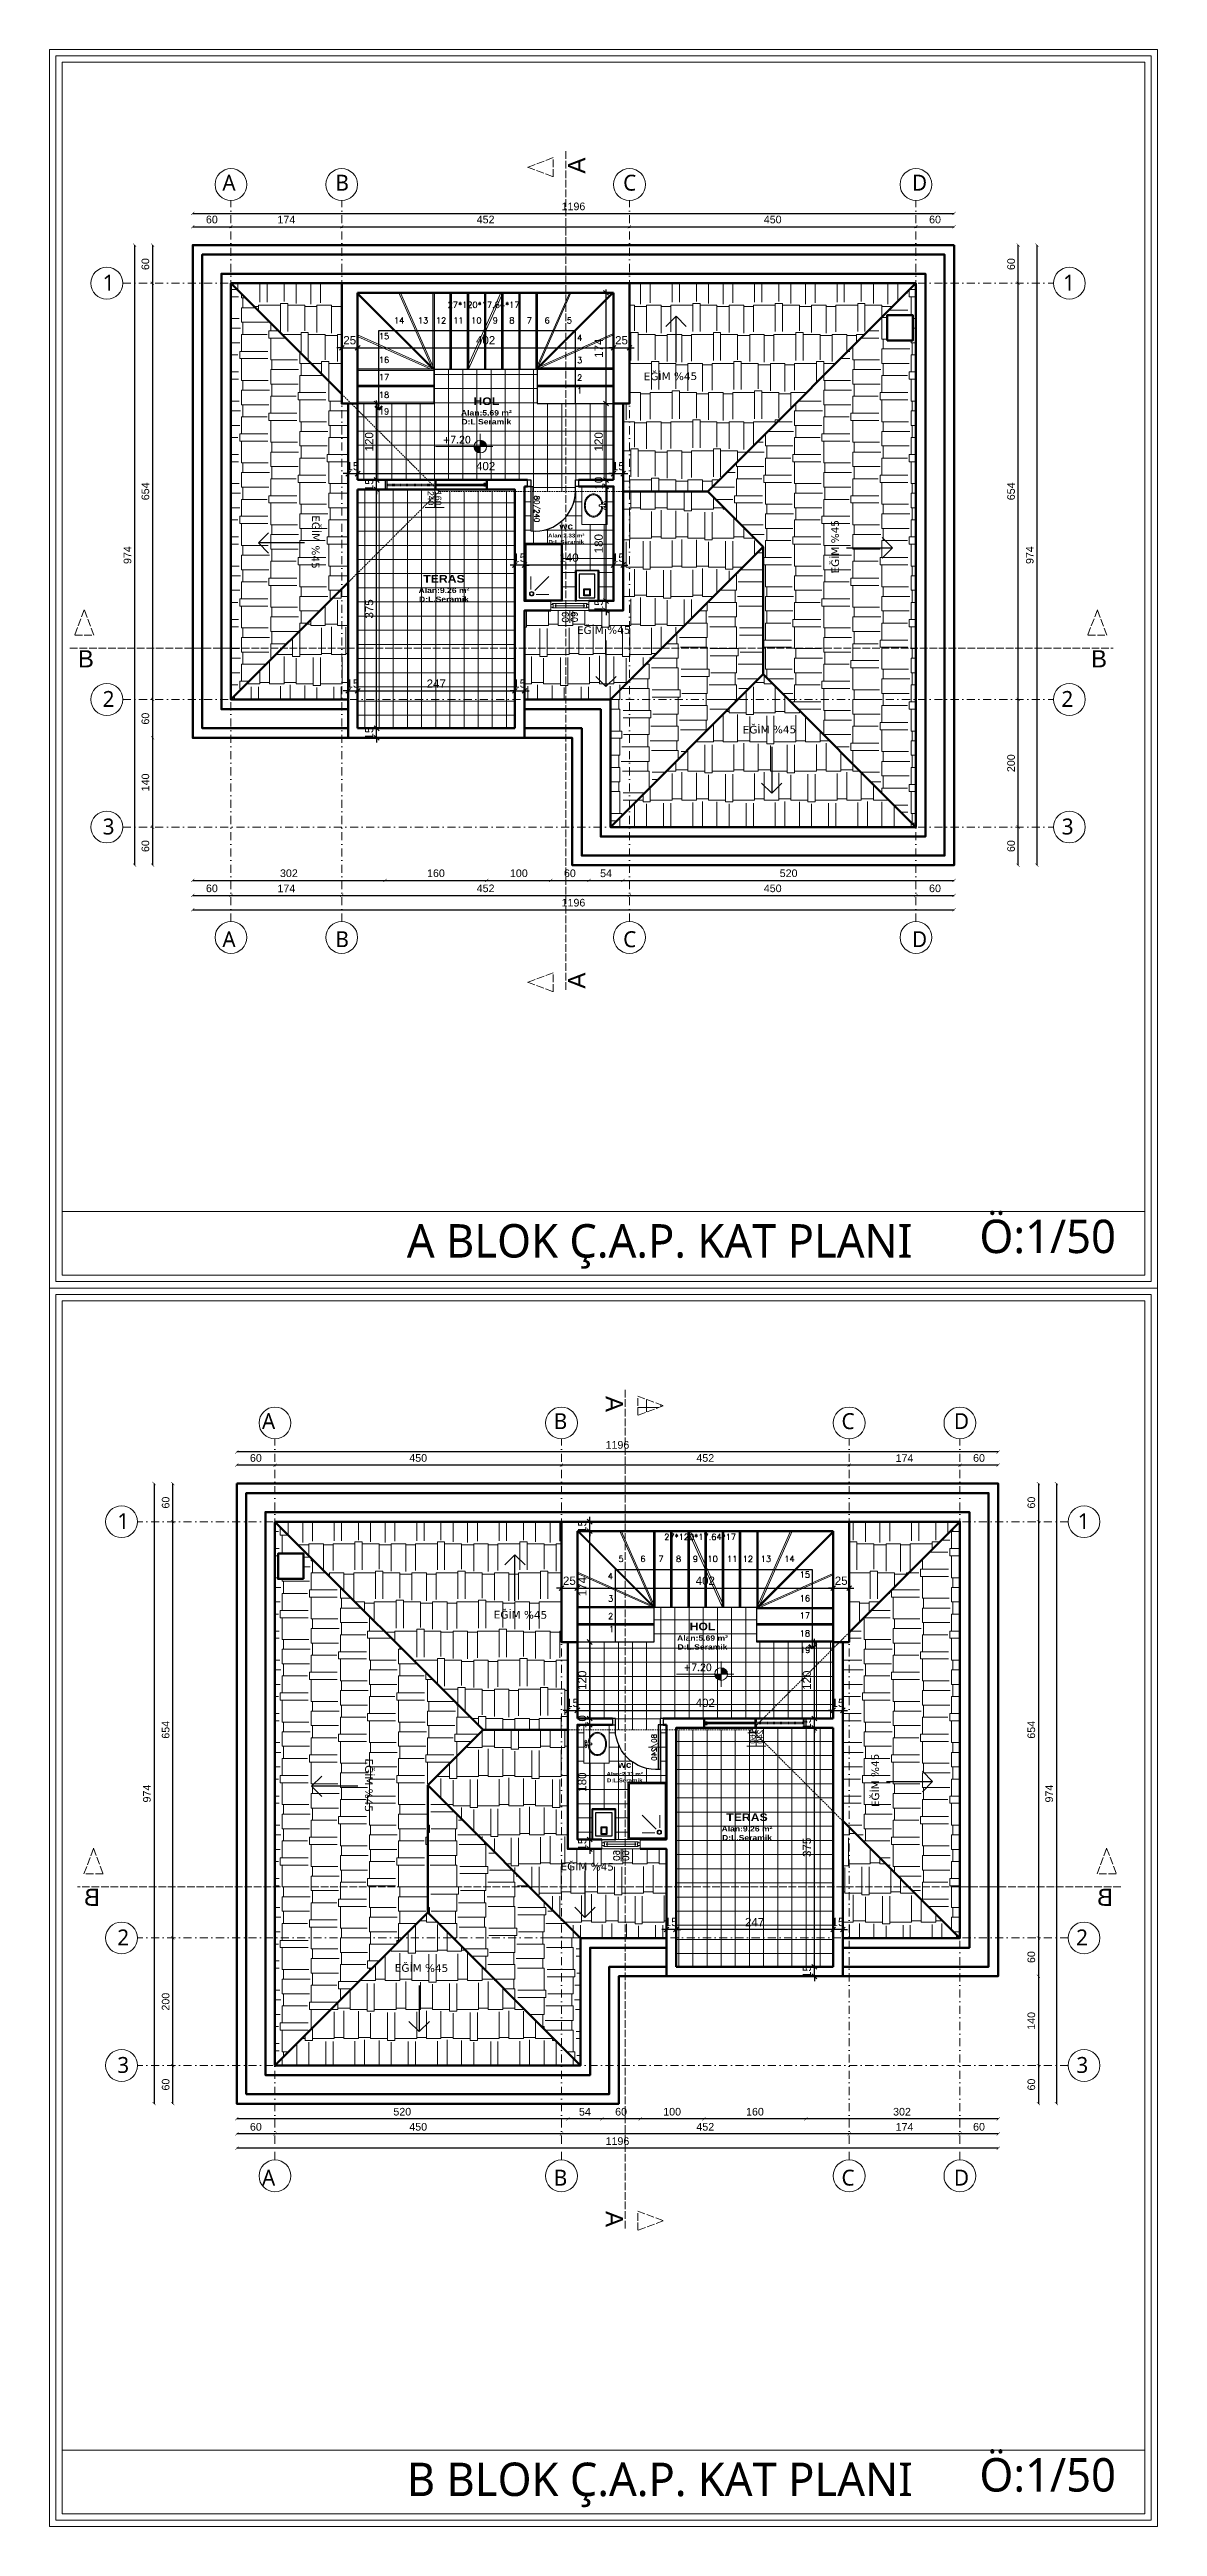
# Model space of a CAD drawing. Header units: millimetres. Extents: x 14753 to 45183, y 5640 to 19518.
# Drawn here: x 23198 to 24939, y 15623 to 19513 of the extents above; entities that cross this region are included whole.
import ezdxf

# ---------------------------------------------------------------- set-up
doc = ezdxf.new("R2010")
doc.units = ezdxf.units.MM
for name, pattern in [('ACAD_ISO02W100', [15, 12, -3]), ('Dash dot', [1.4, 0.6, -0.4, 0, -0.4]), ('DASHDOT', [25.4, 12.7, -6.35, 0, -6.35]), ('HIDDEN', [0.375, 0.25, -0.125])]:
    doc.linetypes.add(name, pattern=pattern)
for name, color, linetype, lineweight in [('A Antet', 35, 'Continuous', 18), ('CERCEVE', 66, 'Continuous', 0), ('Duvar', 1, 'Continuous', 50), ('GORUNUS_6_TWA', 69, 'Continuous', 9), ('Görüneyen', 250, 'HIDDEN', 0), ('k aks', 44, 'DASHDOT', 18), ('k dis olcu', 43, 'Continuous', 18), ('k ic olcu', 254, 'Continuous', 18), ('k kolon', 1, 'Continuous', 53), ('k kot', 31, 'Continuous', 20), ('k pencere', 4, 'Continuous', 25), ('k tarama', 252, 'Continuous', 9), ('k ıslak mekan tarama', 252, 'Continuous', 9), ('kesiklii çizgi', 244, 'ACAD_ISO02W100', 5), ('Kolon', 30, 'Continuous', 50)]:
    doc.layers.add(name, color=color, linetype=linetype, lineweight=lineweight)
for name, color, linetype in [('kapı', 11, 'Continuous'), ('merdivenn', 20, 'Continuous'), ('pencere', 2, 'Continuous'), ('Standart', 7, 'Continuous'), ('tefriş', 140, 'Continuous'), ('YAzı', 7, 'Continuous')]:
    doc.layers.add(name, color=color, linetype=linetype)
doc.styles.add('MtXpl_Segoe_UI', font='segoeui.ttf')
doc.styles.add('OLCU', font='romans.shx')
doc.styles.add('ROMANT', font='arial.ttf', dxfattribs={"width": 0.8, "height": 0.125})
doc.styles.get("Standard").update_dxf_attribs({"font": 'arial.ttf'})
doc.styles.add('TCOMPLEX', font='complex.shx')
doc.styles.add('Vaziyet Yazı', font='bgothm.ttf', dxfattribs={"height": 25})
doc.dimstyles.new('icolcu', dxfattribs={"dimtxt": 13, "dimasz": 7.5, "dimexe": 5, "dimexo": 5, "dimgap": 5, "dimtad": 1, "dimdec": 0, "dimtxsty": 'Standard', "dimblk": 'OBLIQUE', "dimcen": 2.5, "dimdle": 5, "dimclrd": 256, "dimclre": 256, "dimclrt": 256, "dimadec": 4, "dimazin": 0, "dimtfac": 1, "dimtdec": 0, "dimtix": 1, "dimtmove": 2, "dimatfit": 3, "dimldrblk": 'OBLIQUE', "dimfxl": 1, "dimarcsym": 0})
doc.dimstyles.new('icölcü', dxfattribs={"dimtxt": 12, "dimasz": 5, "dimexe": 1.25, "dimexo": 0.625, "dimgap": 5, "dimtad": 1, "dimdec": 0, "dimtxsty": 'Standard', "dimblk": 'ARCHTICK', "dimcen": -10, "dimse1": 1, "dimse2": 1, "dimadec": 0, "dimazin": 0, "dimtfac": 1, "dimtdec": 0, "dimtix": 1, "dimtmove": 0, "dimatfit": 3, "dimldrblk": 'ARCHTICK', "dimfxl": 1, "dimarcsym": 0})
pattern_1 = [(0, (-2085.217, -1945), (97.155, 45.72), [22.86, -19.05, 26.67, -11.43, 34.29, -15.24]), (0, (-2062.357, -1943.094), (97.155, 45.72), [19.05, -72.39, 15.24, -22.86]), (0, (-2016.637, -1947.856), (97.155, 45.72), [11.43, -118.11]), (90, (-2085.217, -1945), (-32.385, 45.72), [43.815, -139.065]), (90, (-2062.357, -1945), (-32.385, 45.72), [42.8625, -140.0175]), (90, (-2043.307, -1945), (-32.385, 45.72), [40.005, -142.875]), (90, (-2016.637, -1947.856), (-32.385, 45.72), [43.815, -139.065]), (90, (-2005.207, -1947.856), (-32.385, 45.72), [43.815, -139.065]), (90, (-1970.917, -1945), (-32.385, 45.72), [41.91, -140.97])]

msp = doc.modelspace()

# ---------------------------------------------------------------- texts
at = {"layer": 'A Antet', "color": 53, "char_height": 52.5, "attachment_point": 1}
for s, width, gutter_width, insert in [('{\\fSegoe UI|b0|i0|c162|p34;A BLOK Ç.A.P. KAT PLANI}', 1034.775, 12.5, (23759.7, 17667.9, -574.2)), ('{\\fSegoe UI|b0|i0|c162|p34;Ö:1/50}', 247.734, 9.38, (24659.1, 17674.9, -574.2)), ('{\\fSegoe UI|b0|i0|c162|p34;B BLOK Ç.A.P. KAT PLANI}', 1034.775, 12.5, (23759.7, 15722.9, -574.2)), ('{\\fSegoe UI|b0|i0|c162|p34;Ö:1/50}', 247.734, 9.38, (24659.1, 15729.9, -574.2))]:
    msp.add_mtext_dynamic_manual_height_columns(s, width=width, gutter_width=gutter_width, heights=[0], dxfattribs=dict(at, insert=insert))
at = {"layer": 'k aks', "style": 'MtXpl_Segoe_UI'}
for s, p in [('A', (23469.9, 19291)), ('B', (23647.5, 19291)), ('C', (24099.5, 19291)), ('D', (24553.2, 19291)), ('1', (23281.8, 19133.9)), ('1', (24790.5, 19133.9)), ('2', (23281.8, 18480.2)), ('2', (24787.9, 18480.2)), ('3', (23281.8, 18279.9)), ('3', (24788.4, 18279.9)), ('A', (23469.9, 18102.9)), ('B', (23647.5, 18102.9)), ('C', (24099.5, 18102.9)), ('D', (24553.2, 18102.9)), ('A', (23532.1, 17346)), ('B', (23990.5, 17346)), ('C', (24442.5, 17346)), ('D', (24619.1, 17346)), ('1', (23304.8, 17188.9)), ('1', (24813.6, 17188.9)), ('2', (23304.8, 16535.2)), ('2', (24811, 16535.2)), ('3', (23304.8, 16334.9)), ('3', (24811.4, 16334.9)), ('A', (23532.1, 16157.9)), ('B', (23990.5, 16157.9)), ('C', (24442.5, 16157.9)), ('D', (24619.1, 16157.9))]:
    msp.add_text(s, height=25, dxfattribs=at).set_placement(p)
at = {"layer": 'k kot', "char_height": 10.8, "width": 55.52, "attachment_point": 3, "rotation": 359.9996, "style": 'OLCU'}
for insert in [(23860.2, 18905.3), (24238.7, 16977.4)]:
    msp.add_mtext('+7.20', dxfattribs=dict(at, insert=insert))
at = {"layer": 'merdivenn', "style": 'OLCU'}
for s, height, p in [('27*120*17.64*17', 9.466, (23823.8, 19106.9)), ('15', 9.47, (23715.7, 19057.7)), ('14', 9.47, (23739.5, 19082.4)), ('13', 9.47, (23777, 19082.4)), ('12', 9.47, (23805.3, 19082.4)), ('11', 9.47, (23832.6, 19082.4)), ('10', 9.47, (23860.7, 19082.4)), ('9', 9.47, (23894.5, 19082.4)), ('8', 9.47, (23920.6, 19082.4)), ('7', 9.47, (23948, 19082.4)), ('6', 9.47, (23976, 19082.4)), ('5', 9.47, (24011, 19082.4)), ('4', 9.47, (24027.1, 19055.2)), ('16', 9.47, (23715.7, 19020.5)), ('3', 9.47, (24027.1, 19020)), ('17', 9.47, (23715.7, 18993.5)), ('2', 9.47, (24027.1, 18992.6)), ('18', 9.47, (23715.7, 18965.5)), ('19', 9.47, (23715.7, 18939.5)), ('1', 9.47, (24027.1, 18972.2)), ('27*120*17.64*17', 9.466, (24164, 17171.9)), ('4', 9.47, (24075.3, 17110.2)), ('5', 9.47, (24092, 17137.4)), ('6', 9.47, (24126.5, 17137.4)), ('7', 9.47, (24154.9, 17137.4)), ('8', 9.47, (24182.4, 17137.4)), ('9', 9.47, (24208.9, 17137.4)), ('10', 9.47, (24231.9, 17137.4)), ('11', 9.47, (24262.7, 17137.4)), ('12', 9.47, (24287.3, 17137.4)), ('13', 9.47, (24315.6, 17137.4)), ('14', 9.47, (24352.6, 17137.4)), ('15', 9.47, (24376.9, 17112.7)), ('3', 9.47, (24075.8, 17075)), ('16', 9.47, (24376.9, 17075.5)), ('2', 9.47, (24075.8, 17047.6)), ('17', 9.47, (24376.9, 17048.5)), ('1', 9.47, (24077.2, 17027.2)), ('18', 9.47, (24376.9, 17020.5)), ('19', 9.47, (24377.3, 16994.5))]:
    msp.add_text(s, height=height, dxfattribs=at).set_placement(p)
at = {"layer": 'YAzı', "char_height": 12}
for insert, attachment_point, rotation in [((24131.8, 18993), 7, 0.3138), ((23622.7, 18781.2), 1, 269.6862), ((24426.2, 18773.7), 3, 90.3138), ((24026.9, 18594.5), 7, 0.3138), ((24287.3, 18438.2), 7, 0.3138), ((23980.2, 17048), 9, 359.6862), ((23706.3, 16828.7), 1, 269.6862), ((24489.2, 16836.3), 3, 90.3138), ((24085.1, 16652.5), 9, 359.6862), ((23824.7, 16493.2), 9, 359.6862)]:
    msp.add_mtext_dynamic_manual_height_columns('{\\fVerdana|b0|i0|c162|p34;EĞİM %45}', width=153.763, gutter_width=12.5, heights=[0], dxfattribs=dict(at, insert=insert, attachment_point=attachment_point, rotation=rotation))
at = {"layer": 'YAzı', "color": 7, "lineweight": -2, "attachment_point": 5, "style": 'Vaziyet Yazı'}
for s, insert, char_height, width in [('{\\fArial Black|b0|i0|c162|p34;\\H1.04167x;HOL \\P\\fArial Black|b0|i0|c0|p34;\\H0.7x;Alan:\\fArial Black|b0|i0|c162|p34;5.69 \\fArial Black|b0|i0|c0|p34;m²\\fArial Black|b0|i0|c162|p34;\\PD:L.Seramik}', (23884.6, 18945), 11.52, 275.402), ('{\\fArial Black|b0|i0|c162|p34;\\H1.04167x;wc\\P\\fArial Black|b0|i0|c0|p34;\\H0.6x;Alan:\\fArial Black|b0|i0|c162|p34;2.33 \\fArial Black|b0|i0|c0|p34;m²\\fArial Black|b0|i0|c162|p34;\\PD:L.Seramik}', (24010.1, 18752.6), 9.6, 229.502), ('{\\fArial Black|b0|i0|c162|p34;\\H1.04167x;TERAS\\P\\fArial Black|b0|i0|c0|p34;\\H0.7x;Alan:\\fArial Black|b0|i0|c162|p34;9.26 \\fArial Black|b0|i0|c0|p34;m²\\fArial Black|b0|i0|c162|p34;\\PD:L.Seramik}', (23818, 18666.2), 11.52, 275.402), ('{\\fArial Black|b0|i0|c162|p34;\\H1.04167x;HOL \\P\\fArial Black|b0|i0|c0|p34;\\H0.7x;Alan:\\fArial Black|b0|i0|c162|p34;5.69 \\fArial Black|b0|i0|c0|p34;m²\\fArial Black|b0|i0|c162|p34;\\PD:L.Seramik}', (24224.1, 17020.8), 11.52, 275.402), ('{\\fArial Black|b0|i0|c162|p34;\\H1.04167x;wc\\P\\fArial Black|b0|i0|c0|p34;\\H0.6x;Alan:\\fArial Black|b0|i0|c162|p34;2.33 \\fArial Black|b0|i0|c0|p34;m²\\fArial Black|b0|i0|c162|p34;\\PD:L.Seramik}', (24101.9, 16807.6), 9.6, 229.502), ('{\\fArial Black|b0|i0|c162|p34;\\H1.04167x;TERAS\\P\\fArial Black|b0|i0|c0|p34;\\H0.7x;Alan:\\fArial Black|b0|i0|c162|p34;9.26 \\fArial Black|b0|i0|c0|p34;m²\\fArial Black|b0|i0|c162|p34;\\PD:L.Seramik}', (24294, 16721.2), 11.52, 275.402)]:
    msp.add_mtext(s, dxfattribs=dict(at, insert=insert, char_height=char_height, width=width))

# ---------------------------------------------------------------- blocks, each defined once
blk = doc.blocks.new('160-240')
at = {"layer": 'pencere', "lineweight": 25}
for p, q in [((19644.1, 13461.3), (19562.1, 13461.3)), ((19562.1, 13459.3), (19562.1, 13461.3)), ((19642.1, 13461.3), (19642.1, 13467.8)), ((19722.1, 13467.8), (19642.1, 13467.8)), ((19644.1, 13461.3), (19644.1, 13467.8)), ((19717.1, 13467.8), (19722.1, 13467.8)), ((19719.1, 13452.8), (19719.1, 13467.8)), ((19722.1, 13452.8), (19722.1, 13467.8)), ((19644.1, 13459.3), (19562.1, 13459.3)), ((19642.1, 13452.8), (19642.1, 13459.3)), ((19722.1, 13452.8), (19642.1, 13452.8)), ((19644.1, 13452.8), (19644.1, 13459.3)), ((19717.1, 13452.8), (19722.1, 13452.8))]:
    blk.add_line(p, q, dxfattribs=at)
at = {"layer": 'pencere', "lineweight": 20}
for p, q in [((19659.1, 13496.1), (19629.1, 13496.1)), ((19644.1, 13496.1), (19644.1, 13467.8))]:
    blk.add_line(p, q, dxfattribs=at)
at = {"layer": 'pencere', "linetype": 'Dash dot', "lineweight": 25}
for p, q in [((19719.1, 13461.3), (19644.1, 13461.3)), ((19719.1, 13459.3), (19644.1, 13459.3))]:
    blk.add_line(p, q, dxfattribs=at)
at = {"layer": 'pencere', "lineweight": 25}
for points in [[(19564.1, 13461.3), (19564.1, 13462.3), (19567.1, 13462.3), (19567.1, 13461.3)], [(19564.1, 13459.3), (19564.1, 13458.3), (19567.1, 13458.3), (19567.1, 13459.3)]]:
    blk.add_lwpolyline(points, dxfattribs=at)
at = {"layer": 'pencere', "lineweight": 20, "style": 'ROMANT'}
for s, p in [('160', (19643.1, 13470.3)), ('240', (19655, 13470.2))]:
    blk.add_text(s, height=9.6, rotation=90, dxfattribs=at).set_placement(p)
blk = doc.blocks.new('KESİT')
at = {"layer": 'kesiklii çizgi', "color": 3}
for p, q in [((381040, 4552600), (381000, 4552585)), ((381000, 4552585), (381040, 4552570)), ((381060, 4552610), (381060, 4551290)), ((380303.5, 4551890), (380288.5, 4551850)), ((380318.5, 4551850), (380303.5, 4551890)), ((381895, 4551890), (381880, 4551850)), ((381910, 4551850), (381895, 4551890)), ((380281.1, 4551829.5), (381920, 4551829.5)), ((381040, 4551320), (381000, 4551305)), ((381000, 4551305), (381040, 4551290))]:
    blk.add_line(p, q, dxfattribs=at)
for points in [[(381040, 4552570), (381040, 4552600)], [(380288.5, 4551850), (380318.5, 4551850)], [(381880, 4551850), (381910, 4551850)], [(381040, 4551290), (381040, 4551320)]]:
    blk.add_lwpolyline(points, dxfattribs=at)
for p in [(381090.5, 4552575), (381090.5, 4551295)]:
    blk.add_text('A', height=27, rotation=90, dxfattribs=at).set_placement(p)
for p in [(380293.5, 4551799.5), (381885, 4551799.5)]:
    blk.add_text('B', height=27, dxfattribs=at).set_placement(p)
blk = doc.blocks.new('_ArchTick')
at = {"color": 0, "linetype": 'ByBlock', "const_width": 0.15}
blk.add_lwpolyline([(-0.5, -0.5), (0.5, 0.5)], dxfattribs=at)
blk = doc.blocks.new('*D429')
at = {"layer": 'Defpoints', "color": 0, "transparency": 16777216}
for p in [(24619.4, 19255.1), (23423.4, 19205.6), (24619.4, 19205.6)]:
    blk.add_point(p, dxfattribs=at)
at = {"layer": 'k dis olcu', "color": 0, "lineweight": -2, "transparency": 16777216}
blk.add_line((23423.4, 19255.1), (24619.4, 19255.1), dxfattribs=at)
at = {"layer": 'k dis olcu', "color": 0, "lineweight": -2, "transparency": 16777216, "xscale": 5, "yscale": 5, "zscale": 5, "rotation": 180}
blk.add_blockref('_ArchTick', (23423.4, 19255.1), dxfattribs=at)
at = {"layer": 'k dis olcu', "color": 0, "lineweight": -2, "transparency": 16777216, "xscale": 5, "yscale": 5, "zscale": 5}
blk.add_blockref('_ArchTick', (24619.4, 19255.1), dxfattribs=at)
at = {"layer": 'k dis olcu', "color": 0, "transparency": 16777216, "insert": (24021.4, 19266.2), "char_height": 12, "attachment_point": 5}
blk.add_mtext('1196', dxfattribs=at)
blk = doc.blocks.new('*D430')
at = {"layer": 'Defpoints', "color": 0, "transparency": 16777216}
for p in [(23483.4, 19234.4), (23423.4, 19205.6), (23483.4, 19205.6)]:
    blk.add_point(p, dxfattribs=at)
at = {"layer": 'k dis olcu', "color": 0, "lineweight": -2, "transparency": 16777216}
blk.add_line((23423.4, 19234.4), (23483.4, 19234.4), dxfattribs=at)
at = {"layer": 'k dis olcu', "color": 0, "lineweight": -2, "transparency": 16777216, "xscale": 5, "yscale": 5, "zscale": 5, "rotation": 180}
blk.add_blockref('_ArchTick', (23423.4, 19234.4), dxfattribs=at)
at = {"layer": 'k dis olcu', "color": 0, "lineweight": -2, "transparency": 16777216, "xscale": 5, "yscale": 5, "zscale": 5}
blk.add_blockref('_ArchTick', (23483.4, 19234.4), dxfattribs=at)
at = {"layer": 'k dis olcu', "color": 0, "transparency": 16777216, "insert": (23453.4, 19245.6), "char_height": 12, "attachment_point": 5}
blk.add_mtext('60', dxfattribs=at)
blk = doc.blocks.new('*D431')
at = {"layer": 'Defpoints', "color": 0, "transparency": 16777216}
for p in [(23657.4, 19234.4), (23657.4, 19234.4), (23483.4, 19205.6)]:
    blk.add_point(p, dxfattribs=at)
at = {"layer": 'k dis olcu', "color": 0, "lineweight": -2, "transparency": 16777216}
blk.add_line((23483.4, 19234.4), (23657.4, 19234.4), dxfattribs=at)
at = {"layer": 'k dis olcu', "color": 0, "lineweight": -2, "transparency": 16777216, "xscale": 5, "yscale": 5, "zscale": 5, "rotation": 180}
blk.add_blockref('_ArchTick', (23483.4, 19234.4), dxfattribs=at)
at = {"layer": 'k dis olcu', "color": 0, "lineweight": -2, "transparency": 16777216, "xscale": 5, "yscale": 5, "zscale": 5}
blk.add_blockref('_ArchTick', (23657.4, 19234.4), dxfattribs=at)
at = {"layer": 'k dis olcu', "color": 0, "transparency": 16777216, "insert": (23570.4, 19245.5), "char_height": 12, "attachment_point": 5}
blk.add_mtext('174', dxfattribs=at)
blk = doc.blocks.new('*D432')
at = {"layer": 'Defpoints', "color": 0, "transparency": 16777216}
for p in [(23657.4, 19234.4), (24109.4, 19234.4), (24109.4, 19234.4)]:
    blk.add_point(p, dxfattribs=at)
at = {"layer": 'k dis olcu', "color": 0, "lineweight": -2, "transparency": 16777216}
blk.add_line((23657.4, 19234.4), (24109.4, 19234.4), dxfattribs=at)
at = {"layer": 'k dis olcu', "color": 0, "lineweight": -2, "transparency": 16777216, "xscale": 5, "yscale": 5, "zscale": 5, "rotation": 180}
blk.add_blockref('_ArchTick', (23657.4, 19234.4), dxfattribs=at)
at = {"layer": 'k dis olcu', "color": 0, "lineweight": -2, "transparency": 16777216, "xscale": 5, "yscale": 5, "zscale": 5}
blk.add_blockref('_ArchTick', (24109.4, 19234.4), dxfattribs=at)
at = {"layer": 'k dis olcu', "color": 0, "transparency": 16777216, "insert": (23883.4, 19245.6), "char_height": 12, "attachment_point": 5}
blk.add_mtext('452', dxfattribs=at)
blk = doc.blocks.new('*D433')
at = {"layer": 'Defpoints', "color": 0, "transparency": 16777216}
for p in [(24109.4, 19234.4), (24559.4, 19234.4), (24559.4, 19234.4)]:
    blk.add_point(p, dxfattribs=at)
at = {"layer": 'k dis olcu', "color": 0, "lineweight": -2, "transparency": 16777216}
blk.add_line((24109.4, 19234.4), (24559.4, 19234.4), dxfattribs=at)
at = {"layer": 'k dis olcu', "color": 0, "lineweight": -2, "transparency": 16777216, "xscale": 5, "yscale": 5, "zscale": 5, "rotation": 180}
blk.add_blockref('_ArchTick', (24109.4, 19234.4), dxfattribs=at)
at = {"layer": 'k dis olcu', "color": 0, "lineweight": -2, "transparency": 16777216, "xscale": 5, "yscale": 5, "zscale": 5}
blk.add_blockref('_ArchTick', (24559.4, 19234.4), dxfattribs=at)
at = {"layer": 'k dis olcu', "color": 0, "transparency": 16777216, "insert": (24334.4, 19245.6), "char_height": 12, "attachment_point": 5}
blk.add_mtext('450', dxfattribs=at)
blk = doc.blocks.new('*D434')
at = {"layer": 'Defpoints', "color": 0, "transparency": 16777216}
for p in [(24559.4, 19234.4), (24619.4, 19234.4), (24619.4, 19205.6)]:
    blk.add_point(p, dxfattribs=at)
at = {"layer": 'k dis olcu', "color": 0, "lineweight": -2, "transparency": 16777216}
blk.add_line((24559.4, 19234.4), (24619.4, 19234.4), dxfattribs=at)
at = {"layer": 'k dis olcu', "color": 0, "lineweight": -2, "transparency": 16777216, "xscale": 5, "yscale": 5, "zscale": 5, "rotation": 180}
blk.add_blockref('_ArchTick', (24559.4, 19234.4), dxfattribs=at)
at = {"layer": 'k dis olcu', "color": 0, "lineweight": -2, "transparency": 16777216, "xscale": 5, "yscale": 5, "zscale": 5}
blk.add_blockref('_ArchTick', (24619.4, 19234.4), dxfattribs=at)
at = {"layer": 'k dis olcu', "color": 0, "transparency": 16777216, "insert": (24589.4, 19245.6), "char_height": 12, "attachment_point": 5}
blk.add_mtext('60', dxfattribs=at)
blk = doc.blocks.new('*D435')
at = {"layer": 'Defpoints', "color": 0, "transparency": 16777216}
for p in [(24619.4, 19205.6), (24619.4, 18231.6), (24749.4, 18231.6)]:
    blk.add_point(p, dxfattribs=at)
at = {"layer": 'k dis olcu', "color": 0, "lineweight": -2, "transparency": 16777216}
blk.add_line((24749.4, 19205.6), (24749.4, 18231.6), dxfattribs=at)
at = {"layer": 'k dis olcu', "color": 0, "lineweight": -2, "transparency": 16777216, "xscale": 5, "yscale": 5, "zscale": 5}
for p, rotation in [((24749.4, 19205.6), 90), ((24749.4, 18231.6), 270)]:
    blk.add_blockref('_ArchTick', p, dxfattribs=dict(at, rotation=rotation))
at = {"layer": 'k dis olcu', "color": 0, "transparency": 16777216, "insert": (24738.3, 18718.6), "char_height": 12, "attachment_point": 5, "rotation": 90}
blk.add_mtext('974', dxfattribs=at)
blk = doc.blocks.new('*D436')
at = {"layer": 'Defpoints', "color": 0, "transparency": 16777216}
for p in [(24619.4, 18291.6), (24720, 18291.6), (24619.4, 18231.6)]:
    blk.add_point(p, dxfattribs=at)
at = {"layer": 'k dis olcu', "color": 0, "lineweight": -2, "transparency": 16777216}
blk.add_line((24720, 18231.6), (24720, 18291.6), dxfattribs=at)
at = {"layer": 'k dis olcu', "color": 0, "lineweight": -2, "transparency": 16777216, "xscale": 5, "yscale": 5, "zscale": 5}
for p, rotation in [((24720, 18291.6), 90), ((24720, 18231.6), 270)]:
    blk.add_blockref('_ArchTick', p, dxfattribs=dict(at, rotation=rotation))
at = {"layer": 'k dis olcu', "color": 0, "transparency": 16777216, "insert": (24708.9, 18261.6), "char_height": 12, "attachment_point": 5, "rotation": 90}
blk.add_mtext('60', dxfattribs=at)
blk = doc.blocks.new('*D437')
at = {"layer": 'Defpoints', "color": 0, "transparency": 16777216}
for p in [(24720, 18491.9), (24720, 18491.9), (24619.4, 18291.6)]:
    blk.add_point(p, dxfattribs=at)
at = {"layer": 'k dis olcu', "color": 0, "lineweight": -2, "transparency": 16777216}
blk.add_line((24720, 18291.6), (24720, 18491.9), dxfattribs=at)
at = {"layer": 'k dis olcu', "color": 0, "lineweight": -2, "transparency": 16777216, "xscale": 5, "yscale": 5, "zscale": 5}
for p, rotation in [((24720, 18491.9), 90), ((24720, 18291.6), 270)]:
    blk.add_blockref('_ArchTick', p, dxfattribs=dict(at, rotation=rotation))
at = {"layer": 'k dis olcu', "color": 0, "transparency": 16777216, "insert": (24708.9, 18391.8), "char_height": 12, "attachment_point": 5, "rotation": 90}
blk.add_mtext('200', dxfattribs=at)
blk = doc.blocks.new('*D438')
at = {"layer": 'Defpoints', "color": 0, "transparency": 16777216}
for p in [(24720, 19145.6), (24720, 19145.6), (24720, 18491.9)]:
    blk.add_point(p, dxfattribs=at)
at = {"layer": 'k dis olcu', "color": 0, "lineweight": -2, "transparency": 16777216}
blk.add_line((24720, 18491.9), (24720, 19145.6), dxfattribs=at)
at = {"layer": 'k dis olcu', "color": 0, "lineweight": -2, "transparency": 16777216, "xscale": 5, "yscale": 5, "zscale": 5}
for p, rotation in [((24720, 19145.6), 90), ((24720, 18491.9), 270)]:
    blk.add_blockref('_ArchTick', p, dxfattribs=dict(at, rotation=rotation))
at = {"layer": 'k dis olcu', "color": 0, "transparency": 16777216, "insert": (24708.9, 18818.8), "char_height": 12, "attachment_point": 5, "rotation": 90}
blk.add_mtext('654', dxfattribs=at)
blk = doc.blocks.new('*D439')
at = {"layer": 'Defpoints', "color": 0, "transparency": 16777216}
for p in [(24720, 19205.6), (24720, 19205.6), (24720, 19145.6)]:
    blk.add_point(p, dxfattribs=at)
at = {"layer": 'k dis olcu', "color": 0, "lineweight": -2, "transparency": 16777216}
blk.add_line((24720, 19145.6), (24720, 19205.6), dxfattribs=at)
at = {"layer": 'k dis olcu', "color": 0, "lineweight": -2, "transparency": 16777216, "xscale": 5, "yscale": 5, "zscale": 5}
for p, rotation in [((24720, 19205.6), 90), ((24720, 19145.6), 270)]:
    blk.add_blockref('_ArchTick', p, dxfattribs=dict(at, rotation=rotation))
at = {"layer": 'k dis olcu', "color": 0, "transparency": 16777216, "insert": (24708.9, 19175.6), "char_height": 12, "attachment_point": 5, "rotation": 90}
blk.add_mtext('60', dxfattribs=at)
blk = doc.blocks.new('*D440')
at = {"layer": 'Defpoints', "color": 0, "transparency": 16777216}
for p in [(23423.4, 19205.6), (23332, 18231.6), (24019.4, 18231.6)]:
    blk.add_point(p, dxfattribs=at)
at = {"layer": 'k dis olcu', "color": 0, "lineweight": -2, "transparency": 16777216}
blk.add_line((23332, 19205.6), (23332, 18231.6), dxfattribs=at)
at = {"layer": 'k dis olcu', "color": 0, "lineweight": -2, "transparency": 16777216, "xscale": 5, "yscale": 5, "zscale": 5}
for p, rotation in [((23332, 19205.6), 90), ((23332, 18231.6), 270)]:
    blk.add_blockref('_ArchTick', p, dxfattribs=dict(at, rotation=rotation))
at = {"layer": 'k dis olcu', "color": 0, "transparency": 16777216, "insert": (23320.9, 18718.6), "char_height": 12, "attachment_point": 5, "rotation": 90}
blk.add_mtext('974', dxfattribs=at)
blk = doc.blocks.new('*D441')
at = {"layer": 'Defpoints', "color": 0, "transparency": 16777216}
for p in [(23423.4, 19205.6), (23360.2, 19145.6), (23423.4, 19145.6)]:
    blk.add_point(p, dxfattribs=at)
at = {"layer": 'k dis olcu', "color": 0, "lineweight": -2, "transparency": 16777216}
blk.add_line((23360.2, 19205.6), (23360.2, 19145.6), dxfattribs=at)
at = {"layer": 'k dis olcu', "color": 0, "lineweight": -2, "transparency": 16777216, "xscale": 5, "yscale": 5, "zscale": 5}
for p, rotation in [((23360.2, 19205.6), 90), ((23360.2, 19145.6), 270)]:
    blk.add_blockref('_ArchTick', p, dxfattribs=dict(at, rotation=rotation))
at = {"layer": 'k dis olcu', "color": 0, "transparency": 16777216, "insert": (23349, 19175.6), "char_height": 12, "attachment_point": 5, "rotation": 90}
blk.add_mtext('60', dxfattribs=at)
blk = doc.blocks.new('*D442')
at = {"layer": 'Defpoints', "color": 0, "transparency": 16777216}
for p in [(23423.4, 19145.6), (23360.2, 18491.9), (23360.2, 18491.9)]:
    blk.add_point(p, dxfattribs=at)
at = {"layer": 'k dis olcu', "color": 0, "lineweight": -2, "transparency": 16777216}
blk.add_line((23360.2, 19145.6), (23360.2, 18491.9), dxfattribs=at)
at = {"layer": 'k dis olcu', "color": 0, "lineweight": -2, "transparency": 16777216, "xscale": 5, "yscale": 5, "zscale": 5}
for p, rotation in [((23360.2, 19145.6), 90), ((23360.2, 18491.9), 270)]:
    blk.add_blockref('_ArchTick', p, dxfattribs=dict(at, rotation=rotation))
at = {"layer": 'k dis olcu', "color": 0, "transparency": 16777216, "insert": (23349, 18818.8), "char_height": 12, "attachment_point": 5, "rotation": 90}
blk.add_mtext('654', dxfattribs=at)
blk = doc.blocks.new('*D443')
at = {"layer": 'Defpoints', "color": 0, "transparency": 16777216}
for p in [(23360.2, 18491.9), (23360.2, 18431.6), (23423.4, 18431.6)]:
    blk.add_point(p, dxfattribs=at)
at = {"layer": 'k dis olcu', "color": 0, "lineweight": -2, "transparency": 16777216}
blk.add_line((23360.2, 18491.9), (23360.2, 18431.6), dxfattribs=at)
at = {"layer": 'k dis olcu', "color": 0, "lineweight": -2, "transparency": 16777216, "xscale": 5, "yscale": 5, "zscale": 5}
for p, rotation in [((23360.2, 18491.9), 90), ((23360.2, 18431.6), 270)]:
    blk.add_blockref('_ArchTick', p, dxfattribs=dict(at, rotation=rotation))
at = {"layer": 'k dis olcu', "color": 0, "transparency": 16777216, "insert": (23349, 18461.8), "char_height": 12, "attachment_point": 5, "rotation": 90}
blk.add_mtext('60', dxfattribs=at)
blk = doc.blocks.new('*D444')
at = {"layer": 'Defpoints', "color": 0, "transparency": 16777216}
for p in [(23423.4, 18431.6), (23360.2, 18291.6), (24019.4, 18291.6)]:
    blk.add_point(p, dxfattribs=at)
at = {"layer": 'k dis olcu', "color": 0, "lineweight": -2, "transparency": 16777216}
blk.add_line((23360.2, 18431.6), (23360.2, 18291.6), dxfattribs=at)
at = {"layer": 'k dis olcu', "color": 0, "lineweight": -2, "transparency": 16777216, "xscale": 5, "yscale": 5, "zscale": 5}
for p, rotation in [((23360.2, 18431.6), 90), ((23360.2, 18291.6), 270)]:
    blk.add_blockref('_ArchTick', p, dxfattribs=dict(at, rotation=rotation))
at = {"layer": 'k dis olcu', "color": 0, "transparency": 16777216, "insert": (23349, 18361.6), "char_height": 12, "attachment_point": 5, "rotation": 90}
blk.add_mtext('140', dxfattribs=at)
blk = doc.blocks.new('*D445')
at = {"layer": 'Defpoints', "color": 0, "transparency": 16777216}
for p in [(24019.4, 18291.6), (23360.2, 18231.6), (24019.4, 18231.6)]:
    blk.add_point(p, dxfattribs=at)
at = {"layer": 'k dis olcu', "color": 0, "lineweight": -2, "transparency": 16777216}
blk.add_line((23360.2, 18291.6), (23360.2, 18231.6), dxfattribs=at)
at = {"layer": 'k dis olcu', "color": 0, "lineweight": -2, "transparency": 16777216, "xscale": 5, "yscale": 5, "zscale": 5}
for p, rotation in [((23360.2, 18291.6), 90), ((23360.2, 18231.6), 270)]:
    blk.add_blockref('_ArchTick', p, dxfattribs=dict(at, rotation=rotation))
at = {"layer": 'k dis olcu', "color": 0, "transparency": 16777216, "insert": (23349, 18261.6), "char_height": 12, "attachment_point": 5, "rotation": 90}
blk.add_mtext('60', dxfattribs=at)
blk = doc.blocks.new('*D446')
at = {"layer": 'Defpoints', "color": 0, "transparency": 16777216}
for p in [(23423.4, 18431.6), (24619.4, 18431.6), (24619.4, 18161.6)]:
    blk.add_point(p, dxfattribs=at)
at = {"layer": 'k dis olcu', "color": 0, "lineweight": -2, "transparency": 16777216}
blk.add_line((23423.4, 18161.6), (24619.4, 18161.6), dxfattribs=at)
at = {"layer": 'k dis olcu', "color": 0, "lineweight": -2, "transparency": 16777216, "xscale": 5, "yscale": 5, "zscale": 5, "rotation": 180}
blk.add_blockref('_ArchTick', (23423.4, 18161.6), dxfattribs=at)
at = {"layer": 'k dis olcu', "color": 0, "lineweight": -2, "transparency": 16777216, "xscale": 5, "yscale": 5, "zscale": 5}
blk.add_blockref('_ArchTick', (24619.4, 18161.6), dxfattribs=at)
at = {"layer": 'k dis olcu', "color": 0, "transparency": 16777216, "insert": (24021.4, 18172.7), "char_height": 12, "attachment_point": 5}
blk.add_mtext('1196', dxfattribs=at)
blk = doc.blocks.new('*D447')
at = {"layer": 'Defpoints', "color": 0, "transparency": 16777216}
for p in [(23423.4, 18431.6), (23483.4, 18431.6), (23483.4, 18184.1)]:
    blk.add_point(p, dxfattribs=at)
at = {"layer": 'k dis olcu', "color": 0, "lineweight": -2, "transparency": 16777216}
blk.add_line((23423.4, 18184.1), (23483.4, 18184.1), dxfattribs=at)
at = {"layer": 'k dis olcu', "color": 0, "lineweight": -2, "transparency": 16777216, "xscale": 5, "yscale": 5, "zscale": 5, "rotation": 180}
blk.add_blockref('_ArchTick', (23423.4, 18184.1), dxfattribs=at)
at = {"layer": 'k dis olcu', "color": 0, "lineweight": -2, "transparency": 16777216, "xscale": 5, "yscale": 5, "zscale": 5}
blk.add_blockref('_ArchTick', (23483.4, 18184.1), dxfattribs=at)
at = {"layer": 'k dis olcu', "color": 0, "transparency": 16777216, "insert": (23453.4, 18195.2), "char_height": 12, "attachment_point": 5}
blk.add_mtext('60', dxfattribs=at)
blk = doc.blocks.new('*D448')
at = {"layer": 'Defpoints', "color": 0, "transparency": 16777216}
for p in [(23483.4, 18431.6), (23657.4, 18184.1), (23657.4, 18184.1)]:
    blk.add_point(p, dxfattribs=at)
at = {"layer": 'k dis olcu', "color": 0, "lineweight": -2, "transparency": 16777216}
blk.add_line((23483.4, 18184.1), (23657.4, 18184.1), dxfattribs=at)
at = {"layer": 'k dis olcu', "color": 0, "lineweight": -2, "transparency": 16777216, "xscale": 5, "yscale": 5, "zscale": 5, "rotation": 180}
blk.add_blockref('_ArchTick', (23483.4, 18184.1), dxfattribs=at)
at = {"layer": 'k dis olcu', "color": 0, "lineweight": -2, "transparency": 16777216, "xscale": 5, "yscale": 5, "zscale": 5}
blk.add_blockref('_ArchTick', (23657.4, 18184.1), dxfattribs=at)
at = {"layer": 'k dis olcu', "color": 0, "transparency": 16777216, "insert": (23570.4, 18195.1), "char_height": 12, "attachment_point": 5}
blk.add_mtext('174', dxfattribs=at)
blk = doc.blocks.new('*D449')
at = {"layer": 'Defpoints', "color": 0, "transparency": 16777216}
for p in [(23657.4, 18184.1), (24109.4, 18184.1), (24109.4, 18184.1)]:
    blk.add_point(p, dxfattribs=at)
at = {"layer": 'k dis olcu', "color": 0, "lineweight": -2, "transparency": 16777216}
blk.add_line((23657.4, 18184.1), (24109.4, 18184.1), dxfattribs=at)
at = {"layer": 'k dis olcu', "color": 0, "lineweight": -2, "transparency": 16777216, "xscale": 5, "yscale": 5, "zscale": 5, "rotation": 180}
blk.add_blockref('_ArchTick', (23657.4, 18184.1), dxfattribs=at)
at = {"layer": 'k dis olcu', "color": 0, "lineweight": -2, "transparency": 16777216, "xscale": 5, "yscale": 5, "zscale": 5}
blk.add_blockref('_ArchTick', (24109.4, 18184.1), dxfattribs=at)
at = {"layer": 'k dis olcu', "color": 0, "transparency": 16777216, "insert": (23883.4, 18195.2), "char_height": 12, "attachment_point": 5}
blk.add_mtext('452', dxfattribs=at)
blk = doc.blocks.new('*D450')
at = {"layer": 'Defpoints', "color": 0, "transparency": 16777216}
for p in [(24109.4, 18184.1), (24559.4, 18184.1), (24559.4, 18184.1)]:
    blk.add_point(p, dxfattribs=at)
at = {"layer": 'k dis olcu', "color": 0, "lineweight": -2, "transparency": 16777216}
blk.add_line((24109.4, 18184.1), (24559.4, 18184.1), dxfattribs=at)
at = {"layer": 'k dis olcu', "color": 0, "lineweight": -2, "transparency": 16777216, "xscale": 5, "yscale": 5, "zscale": 5, "rotation": 180}
blk.add_blockref('_ArchTick', (24109.4, 18184.1), dxfattribs=at)
at = {"layer": 'k dis olcu', "color": 0, "lineweight": -2, "transparency": 16777216, "xscale": 5, "yscale": 5, "zscale": 5}
blk.add_blockref('_ArchTick', (24559.4, 18184.1), dxfattribs=at)
at = {"layer": 'k dis olcu', "color": 0, "transparency": 16777216, "insert": (24334.4, 18195.2), "char_height": 12, "attachment_point": 5}
blk.add_mtext('450', dxfattribs=at)
blk = doc.blocks.new('*D451')
at = {"layer": 'Defpoints', "color": 0, "transparency": 16777216}
for p in [(24559.4, 18184.1), (24619.4, 18184.1), (24619.4, 18184.1)]:
    blk.add_point(p, dxfattribs=at)
at = {"layer": 'k dis olcu', "color": 0, "lineweight": -2, "transparency": 16777216}
blk.add_line((24559.4, 18184.1), (24619.4, 18184.1), dxfattribs=at)
at = {"layer": 'k dis olcu', "color": 0, "lineweight": -2, "transparency": 16777216, "xscale": 5, "yscale": 5, "zscale": 5, "rotation": 180}
blk.add_blockref('_ArchTick', (24559.4, 18184.1), dxfattribs=at)
at = {"layer": 'k dis olcu', "color": 0, "lineweight": -2, "transparency": 16777216, "xscale": 5, "yscale": 5, "zscale": 5}
blk.add_blockref('_ArchTick', (24619.4, 18184.1), dxfattribs=at)
at = {"layer": 'k dis olcu', "color": 0, "transparency": 16777216, "insert": (24589.4, 18195.2), "char_height": 12, "attachment_point": 5}
blk.add_mtext('60', dxfattribs=at)
blk = doc.blocks.new('*D452')
at = {"layer": 'Defpoints', "color": 0, "transparency": 16777216}
for p in [(23725.4, 18821.6), (23423.4, 18431.6), (23725.4, 18207.7)]:
    blk.add_point(p, dxfattribs=at)
at = {"layer": 'k dis olcu', "color": 0, "lineweight": -2, "transparency": 16777216}
blk.add_line((23423.4, 18207.7), (23725.4, 18207.7), dxfattribs=at)
at = {"layer": 'k dis olcu', "color": 0, "lineweight": -2, "transparency": 16777216, "xscale": 5, "yscale": 5, "zscale": 5, "rotation": 180}
blk.add_blockref('_ArchTick', (23423.4, 18207.7), dxfattribs=at)
at = {"layer": 'k dis olcu', "color": 0, "lineweight": -2, "transparency": 16777216, "xscale": 5, "yscale": 5, "zscale": 5}
blk.add_blockref('_ArchTick', (23725.4, 18207.7), dxfattribs=at)
at = {"layer": 'k dis olcu', "color": 0, "transparency": 16777216, "insert": (23574.4, 18218.9), "char_height": 12, "attachment_point": 5}
blk.add_mtext('302', dxfattribs=at)
blk = doc.blocks.new('*D453')
at = {"layer": 'Defpoints', "color": 0, "transparency": 16777216}
for p in [(23725.4, 18821.6), (23885.4, 18821.6), (23885.4, 18207.7)]:
    blk.add_point(p, dxfattribs=at)
at = {"layer": 'k dis olcu', "color": 0, "lineweight": -2, "transparency": 16777216}
blk.add_line((23725.4, 18207.7), (23885.4, 18207.7), dxfattribs=at)
at = {"layer": 'k dis olcu', "color": 0, "lineweight": -2, "transparency": 16777216, "xscale": 5, "yscale": 5, "zscale": 5, "rotation": 180}
blk.add_blockref('_ArchTick', (23725.4, 18207.7), dxfattribs=at)
at = {"layer": 'k dis olcu', "color": 0, "lineweight": -2, "transparency": 16777216, "xscale": 5, "yscale": 5, "zscale": 5}
blk.add_blockref('_ArchTick', (23885.4, 18207.7), dxfattribs=at)
at = {"layer": 'k dis olcu', "color": 0, "transparency": 16777216, "insert": (23805.4, 18218.9), "char_height": 12, "attachment_point": 5}
blk.add_mtext('160', dxfattribs=at)
blk = doc.blocks.new('_Oblique')
at = {"color": 0, "linetype": 'ByBlock', "lineweight": -2}
blk.add_line((-0.5, -0.5), (0.5, 0.5), dxfattribs=at)
blk = doc.blocks.new('*D454')
at = {"layer": 'Defpoints', "color": 0, "transparency": 16777216}
for p in [(23712.2, 18446.6), (23721.4, 18446.6), (23721.4, 18431.6)]:
    blk.add_point(p, dxfattribs=at)
at = {"layer": 'k ic olcu', "lineweight": -2, "transparency": 16777216}
for p, q in [((23716.4, 18446.6), (23707.2, 18446.6)), ((23712.2, 18446.6), (23712.2, 18454.1)), ((23712.2, 18431.6), (23712.2, 18446.6)), ((23716.4, 18431.6), (23707.2, 18431.6)), ((23712.2, 18431.6), (23712.2, 18424.1))]:
    blk.add_line(p, q, dxfattribs=at)
at = {"layer": 'k ic olcu', "lineweight": -2, "transparency": 16777216, "xscale": 7.5, "yscale": 7.5, "zscale": 7.5}
for p, rotation in [((23712.2, 18446.6), 270), ((23712.2, 18431.6), 90)]:
    blk.add_blockref('_Oblique', p, dxfattribs=dict(at, rotation=rotation))
at = {"layer": 'k ic olcu', "transparency": 16777216, "insert": (23700.5, 18439.1), "char_height": 13, "attachment_point": 5, "rotation": 90}
blk.add_mtext('15', dxfattribs=at)
blk = doc.blocks.new('*D455')
at = {"layer": 'Defpoints', "color": 0, "transparency": 16777216}
for p in [(23712.2, 18821.6), (23712.2, 18821.6), (23721.4, 18446.6)]:
    blk.add_point(p, dxfattribs=at)
at = {"layer": 'k ic olcu', "lineweight": -2, "transparency": 16777216}
for p, q in [((23712.2, 18441.6), (23712.2, 18826.6)), ((23716.4, 18446.6), (23707.2, 18446.6))]:
    blk.add_line(p, q, dxfattribs=at)
at = {"layer": 'k ic olcu', "lineweight": -2, "transparency": 16777216, "xscale": 7.5, "yscale": 7.5, "zscale": 7.5}
for p, rotation in [((23712.2, 18821.6), 90), ((23712.2, 18446.6), 270)]:
    blk.add_blockref('_Oblique', p, dxfattribs=dict(at, rotation=rotation))
at = {"layer": 'k ic olcu', "transparency": 16777216, "insert": (23700.5, 18634.1), "char_height": 13, "attachment_point": 5, "rotation": 90}
blk.add_mtext('375', dxfattribs=at)
blk = doc.blocks.new('*D456')
at = {"layer": 'Defpoints', "color": 0, "transparency": 16777216}
for p in [(23667.4, 18505.3), (23682.4, 18505.3), (23682.4, 18505.3)]:
    blk.add_point(p, dxfattribs=at)
at = {"layer": 'k ic olcu', "lineweight": -2, "transparency": 16777216}
for p, q in [((23667.4, 18505.3), (23659.9, 18505.3)), ((23667.4, 18505.3), (23682.4, 18505.3)), ((23682.4, 18505.3), (23689.9, 18505.3))]:
    blk.add_line(p, q, dxfattribs=at)
at = {"layer": 'k ic olcu', "lineweight": -2, "transparency": 16777216, "xscale": 7.5, "yscale": 7.5, "zscale": 7.5}
blk.add_blockref('_Oblique', (23667.4, 18505.3), dxfattribs=at)
at = {"layer": 'k ic olcu', "lineweight": -2, "transparency": 16777216, "xscale": 7.5, "yscale": 7.5, "zscale": 7.5, "rotation": 180}
blk.add_blockref('_Oblique', (23682.4, 18505.3), dxfattribs=at)
at = {"layer": 'k ic olcu', "transparency": 16777216, "insert": (23674.9, 18516.9), "char_height": 13, "attachment_point": 5}
blk.add_mtext('15', dxfattribs=at)
blk = doc.blocks.new('*D457')
at = {"layer": 'Defpoints', "color": 0, "transparency": 16777216}
for p in [(23682.4, 18505.3), (23929.4, 18505.3), (23929.4, 18505.3)]:
    blk.add_point(p, dxfattribs=at)
at = {"layer": 'k ic olcu', "lineweight": -2, "transparency": 16777216}
blk.add_line((23677.4, 18505.3), (23934.4, 18505.3), dxfattribs=at)
at = {"layer": 'k ic olcu', "lineweight": -2, "transparency": 16777216, "xscale": 7.5, "yscale": 7.5, "zscale": 7.5, "rotation": 180}
blk.add_blockref('_Oblique', (23682.4, 18505.3), dxfattribs=at)
at = {"layer": 'k ic olcu', "lineweight": -2, "transparency": 16777216, "xscale": 7.5, "yscale": 7.5, "zscale": 7.5}
blk.add_blockref('_Oblique', (23929.4, 18505.3), dxfattribs=at)
at = {"layer": 'k ic olcu', "transparency": 16777216, "insert": (23805.9, 18516.8), "char_height": 13, "attachment_point": 5}
blk.add_mtext('247', dxfattribs=at)
blk = doc.blocks.new('*D458')
at = {"layer": 'Defpoints', "color": 0, "transparency": 16777216}
for p in [(23929.4, 18505.3), (23944.4, 18505.3), (23944.4, 18505.3)]:
    blk.add_point(p, dxfattribs=at)
at = {"layer": 'k ic olcu', "lineweight": -2, "transparency": 16777216}
for p, q in [((23929.4, 18505.3), (23921.9, 18505.3)), ((23929.4, 18505.3), (23944.4, 18505.3)), ((23944.4, 18505.3), (23951.9, 18505.3))]:
    blk.add_line(p, q, dxfattribs=at)
at = {"layer": 'k ic olcu', "lineweight": -2, "transparency": 16777216, "xscale": 7.5, "yscale": 7.5, "zscale": 7.5}
blk.add_blockref('_Oblique', (23929.4, 18505.3), dxfattribs=at)
at = {"layer": 'k ic olcu', "lineweight": -2, "transparency": 16777216, "xscale": 7.5, "yscale": 7.5, "zscale": 7.5, "rotation": 180}
blk.add_blockref('_Oblique', (23944.4, 18505.3), dxfattribs=at)
at = {"layer": 'k ic olcu', "transparency": 16777216, "insert": (23936.9, 18516.9), "char_height": 13, "attachment_point": 5}
blk.add_mtext('15', dxfattribs=at)
blk = doc.blocks.new('klozet gömme')
at = {"layer": 'tefriş'}
for p, q in [((19944.3, 5886.9), (19992.3, 5886.9)), ((19992.3, 5886.9), (19944.3, 5886.9)), ((19944.3, 5886.9), (19944.3, 5850.1)), ((19944.3, 5885.9), (19991.3, 5885.9)), ((19949.3, 5856.1), (19949.3, 5880.9)), ((19949.3, 5880.9), (19986.3, 5880.9)), ((19986.3, 5880.9), (19986.3, 5856.1)), ((19991.3, 5885.9), (19991.3, 5851.1)), ((19992.3, 5886.9), (19992.3, 5850.1)), ((19992.3, 5850.1), (19992.3, 5886.9)), ((19991.3, 5851.1), (19944.3, 5851.1)), ((19992.3, 5850.1), (19944.3, 5850.1)), ((19944.3, 5850.1), (19992.3, 5850.1)), ((19986.3, 5856.1), (19949.3, 5856.1)), ((19963.3, 5873.5), (19952.3, 5873.5)), ((19952.3, 5873.5), (19952.3, 5863.5)), ((19952.3, 5863.5), (19963.3, 5863.5)), ((19962.3, 5872.5), (19953.3, 5872.5)), ((19953.3, 5872.5), (19953.3, 5864.5)), ((19953.3, 5864.5), (19962.3, 5864.5)), ((19962.3, 5864.5), (19962.3, 5872.5)), ((19963.3, 5863.5), (19963.3, 5873.5))]:
    blk.add_line(p, q, dxfattribs=at)
blk = doc.blocks.new('r')
at = {"layer": 'tefriş', "lineweight": 15}
for p, q in [((10636.9, 5007.5), (10645.9, 5007.8)), ((10636.9, 5005), (10645.9, 5004.7)), ((10644.6, 5007.9), (10644.6, 5009)), ((10644.6, 5004.6), (10644.6, 5003.5)), ((10646.5, 5007.7), (10646.5, 5008.8)), ((10646.5, 5004.8), (10646.5, 5003.7))]:
    blk.add_line(p, q, dxfattribs=at)
blk.add_lwpolyline([(10609, 4976.3), (10649, 4976.3), (10649, 5036.3), (10609, 5036.3)], close=True, dxfattribs=at)
for centre in [(10645.7, 5010.6), (10645.7, 5001.9)]:
    blk.add_circle(centre, 1.75, dxfattribs=at)
for centre, radius, start, end in [((10631.9, 5007.6), 18.7, 143.1301, 162.7421), ((10629.2, 5009.6), 15.3, 118.9112, 143.1301), ((10629.2, 5009.6), 13.8, 118.9112, 143.1301), ((10627.5, 5012.8), 11.7, 90, 118.9112), ((10627.5, 5012.8), 10.2, 90, 118.9112), ((10627.5, 5012.8), 11.7, 61.0888, 90), ((10627.5, 5012.8), 10.2, 61.0888, 90), ((10625.7, 5009.6), 13.8, 36.8699, 61.0888), ((10625.7, 5009.6), 15.3, 37.0039, 61.0888), ((10625.1, 5008.3), 16.6, 18.5498, 39.436), ((10636.3, 5006.2), 23.2, 162.7421, 180), ((10636.3, 5006.2), 23.2, 180, 197.2579), ((10631.9, 5004.9), 18.7, 197.2579, 216.8699), ((10636.3, 5006.2), 21.7, 162.7421, 180), ((10636.3, 5006.2), 21.7, 180, 197.2579), ((10631.9, 5007.6), 17.2, 143.1301, 162.7421), ((10631.9, 5004.9), 17.2, 197.2579, 216.8699), ((10629.2, 5002.9), 15.3, 216.8699, 241.0888), ((10629.2, 5002.9), 13.8, 216.8699, 241.0888), ((10627.5, 4999.7), 11.7, 241.0888, 270), ((10627.5, 4999.7), 10.2, 241.0888, 270), ((10627.5, 4999.7), 10.2, 270, 298.9112), ((10627.5, 4999.7), 11.7, 270, 298.9112), ((10625.7, 5002.9), 13.8, 298.9112, 323.1301), ((10625.7, 5002.9), 15.3, 298.9112, 323.1301), ((10637.4, 5006.3), 1.22, 112.2307, 182.4244), ((10637.4, 5006.2), 1.22, 177.5756, 247.7693), ((10625.1, 5008.3), 15.1, 18.6122, 39.5588), ((10623, 5004.9), 17.2, 323.1301, 342.7421), ((10623, 5004.9), 18.7, 323.1301, 342.7421), ((10618.7, 5006.7), 21.7, 5.4615, 17.2579), ((10618.7, 5006.2), 21.7, 342.7421, 353.8556), ((10618.7, 5006.7), 23.2, 5.4615, 17.3019), ((10618.7, 5006.2), 23.2, 342.7421, 353.8556), ((10645.5, 5006.6), 1.22, 357.5756, 67.7693), ((10645.5, 5005.9), 1.22, 292.2307, 2.4244)]:
    blk.add_arc(centre, radius, start, end, dxfattribs=at)
blk = doc.blocks.new('n')
at = {"layer": 'GORUNUS_6_TWA', "color": 2, "linetype": 'Continuous', "ltscale": 0.02}
for p, q in [((10567.3, 4850), (10613.3, 4850)), ((10612.3, 4853.5), (10568.3, 4853.5)), ((10612.3, 4846.5), (10568.3, 4846.5)), ((10590.3, 4823.4), (10590.3, 4842.5))]:
    blk.add_line(p, q, dxfattribs=at)
blk.add_lwpolyline([(10620.3, 4842.5), (10560.3, 4842.5), (10560.3, 4857.5), (10620.3, 4857.5)], close=True, dxfattribs=at)
for points in [[(10560.3, 4848), (10564.3, 4848), (10564.3, 4852), (10560.3, 4852), (10560.3, 4848)], [(10563.3, 4852), (10563.3, 4853.5), (10568.3, 4853.5), (10568.3, 4853.5)], [(10568.3, 4846.5), (10563.3, 4846.5), (10563.3, 4848)], [(10568.3, 4849.5), (10568.3, 4846.5), (10568.3, 4846.5), (10568.3, 4849.5), (10567.3, 4849.5), (10567.3, 4850.5), (10568.3, 4850.5), (10568.3, 4853.5)], [(10617.3, 4852), (10617.3, 4853.5), (10612.3, 4853.5), (10612.3, 4853.5)], [(10612.3, 4849.5), (10612.3, 4846.5), (10612.3, 4846.5), (10612.3, 4849.5), (10613.3, 4849.5), (10613.3, 4850.5), (10612.3, 4850.5), (10612.3, 4853.5)], [(10612.3, 4846.5), (10617.3, 4846.5), (10617.3, 4848)], [(10620.3, 4848), (10616.3, 4848), (10616.3, 4852), (10620.3, 4852), (10620.3, 4848)]]:
    blk.add_lwpolyline(points, dxfattribs=at)
at = {"layer": 'GORUNUS_6_TWA', "color": 2, "linetype": 'Continuous', "ltscale": 0.02, "style": 'TCOMPLEX'}
for p in [(10578.2, 4840.8), (10592.4, 4841)]:
    blk.add_text('60', height=10, rotation=270, dxfattribs=at).set_placement(p)
blk = doc.blocks.new('KASA-2')
for p, q in [((-0.5, -0.5), (-0.5, 0.5)), ((-0.5, 0.5), (0.5, 0.5)), ((0.5, 0.5), (0.5, -0.5)), ((0.5, -0.5), (-0.5, -0.5))]:
    blk.add_line(p, q)
blk = doc.blocks.new('80 lık kapı 2')
at = {"layer": 'kapı'}
for p, q in [((4385.2, 2276.4), (4393.2, 2276.4)), ((4390.2, 2276.4), (4393.2, 2276.4)), ((4390.2, 2276.4), (4390.2, 2206.4)), ((4393.2, 2276.4), (4393.2, 2206.5))]:
    blk.add_line(p, q, dxfattribs=at)
blk.add_arc((4396.6, 2270.1), 64, 264.3355, 5.6645, dxfattribs=at)
at = {"layer": 'kapı', "xscale": 5, "yscale": 10, "zscale": 5, "rotation": 180}
for p in [(4387.7, 2281.4), (4462.7, 2281.4)]:
    blk.add_blockref('KASA-2', p, dxfattribs=at)
at = {"layer": 'kapı', "style": 'OLCU'}
blk.add_text('80/240', height=8, rotation=270, dxfattribs=at).set_placement((4395.7, 2261.8))
blk = doc.blocks.new('*D557')
at = {"layer": 'Defpoints', "color": 0, "transparency": 16777216}
for p in [(23885.4, 18821.6), (23985.8, 18631.6), (23985.8, 18207.7)]:
    blk.add_point(p, dxfattribs=at)
at = {"layer": 'k dis olcu', "color": 0, "lineweight": -2, "transparency": 16777216}
blk.add_line((23885.4, 18207.7), (23985.8, 18207.7), dxfattribs=at)
at = {"layer": 'k dis olcu', "color": 0, "lineweight": -2, "transparency": 16777216, "xscale": 5, "yscale": 5, "zscale": 5, "rotation": 180}
blk.add_blockref('_ArchTick', (23885.4, 18207.7), dxfattribs=at)
at = {"layer": 'k dis olcu', "color": 0, "lineweight": -2, "transparency": 16777216, "xscale": 5, "yscale": 5, "zscale": 5}
blk.add_blockref('_ArchTick', (23985.8, 18207.7), dxfattribs=at)
at = {"layer": 'k dis olcu', "color": 0, "transparency": 16777216, "insert": (23935.6, 18218.9), "char_height": 12, "attachment_point": 5}
blk.add_mtext('100', dxfattribs=at)
blk = doc.blocks.new('*D558')
at = {"layer": 'Defpoints', "color": 0, "transparency": 16777216}
for p in [(23985.8, 18631.6), (24045.8, 18631.6), (24045.8, 18207.7)]:
    blk.add_point(p, dxfattribs=at)
at = {"layer": 'k dis olcu', "color": 0, "lineweight": -2, "transparency": 16777216}
blk.add_line((23985.8, 18207.7), (24045.8, 18207.7), dxfattribs=at)
at = {"layer": 'k dis olcu', "color": 0, "lineweight": -2, "transparency": 16777216, "xscale": 5, "yscale": 5, "zscale": 5, "rotation": 180}
blk.add_blockref('_ArchTick', (23985.8, 18207.7), dxfattribs=at)
at = {"layer": 'k dis olcu', "color": 0, "lineweight": -2, "transparency": 16777216, "xscale": 5, "yscale": 5, "zscale": 5}
blk.add_blockref('_ArchTick', (24045.8, 18207.7), dxfattribs=at)
at = {"layer": 'k dis olcu', "color": 0, "transparency": 16777216, "insert": (24015.8, 18218.9), "char_height": 12, "attachment_point": 5}
blk.add_mtext('60', dxfattribs=at)
blk = doc.blocks.new('*D559')
at = {"layer": 'Defpoints', "color": 0, "transparency": 16777216}
for p in [(24045.8, 18631.6), (24099.4, 18631.6), (24099.4, 18207.7)]:
    blk.add_point(p, dxfattribs=at)
at = {"layer": 'k dis olcu', "color": 0, "lineweight": -2, "transparency": 16777216}
blk.add_line((24045.8, 18207.7), (24099.4, 18207.7), dxfattribs=at)
at = {"layer": 'k dis olcu', "color": 0, "lineweight": -2, "transparency": 16777216, "xscale": 5, "yscale": 5, "zscale": 5, "rotation": 180}
blk.add_blockref('_ArchTick', (24045.8, 18207.7), dxfattribs=at)
at = {"layer": 'k dis olcu', "color": 0, "lineweight": -2, "transparency": 16777216, "xscale": 5, "yscale": 5, "zscale": 5}
blk.add_blockref('_ArchTick', (24099.4, 18207.7), dxfattribs=at)
at = {"layer": 'k dis olcu', "color": 0, "transparency": 16777216, "insert": (24072.6, 18218.8), "char_height": 12, "attachment_point": 5}
blk.add_mtext('54', dxfattribs=at)
blk = doc.blocks.new('*D560')
at = {"layer": 'Defpoints', "color": 0, "transparency": 16777216}
for p in [(24099.4, 18631.6), (24619.4, 18231.6), (24619.4, 18207.7)]:
    blk.add_point(p, dxfattribs=at)
at = {"layer": 'k dis olcu', "color": 0, "lineweight": -2, "transparency": 16777216}
blk.add_line((24099.4, 18207.7), (24619.4, 18207.7), dxfattribs=at)
at = {"layer": 'k dis olcu', "color": 0, "lineweight": -2, "transparency": 16777216, "xscale": 5, "yscale": 5, "zscale": 5, "rotation": 180}
blk.add_blockref('_ArchTick', (24099.4, 18207.7), dxfattribs=at)
at = {"layer": 'k dis olcu', "color": 0, "lineweight": -2, "transparency": 16777216, "xscale": 5, "yscale": 5, "zscale": 5}
blk.add_blockref('_ArchTick', (24619.4, 18207.7), dxfattribs=at)
at = {"layer": 'k dis olcu', "color": 0, "transparency": 16777216, "insert": (24359.4, 18218.9), "char_height": 12, "attachment_point": 5}
blk.add_mtext('520', dxfattribs=at)
blk = doc.blocks.new('*D575')
at = {"layer": 'Defpoints', "color": 0, "transparency": 16777216}
for p in [(23492.5, 17310.1), (23492.5, 17260.6), (24688.5, 17260.6)]:
    blk.add_point(p, dxfattribs=at)
at = {"layer": 'k dis olcu', "color": 0, "lineweight": -2, "transparency": 16777216}
blk.add_line((24688.5, 17310.1), (23492.5, 17310.1), dxfattribs=at)
at = {"layer": 'k dis olcu', "color": 0, "lineweight": -2, "transparency": 16777216, "xscale": 5, "yscale": 5, "zscale": 5, "rotation": 180}
blk.add_blockref('_ArchTick', (23492.5, 17310.1), dxfattribs=at)
at = {"layer": 'k dis olcu', "color": 0, "lineweight": -2, "transparency": 16777216, "xscale": 5, "yscale": 5, "zscale": 5}
blk.add_blockref('_ArchTick', (24688.5, 17310.1), dxfattribs=at)
at = {"layer": 'k dis olcu', "color": 0, "transparency": 16777216, "insert": (24090.5, 17321.2), "char_height": 12, "attachment_point": 5}
blk.add_mtext('1196', dxfattribs=at)
blk = doc.blocks.new('*D576')
at = {"layer": 'Defpoints', "color": 0, "transparency": 16777216}
for p in [(24628.5, 17289.4), (24628.5, 17260.6), (24688.5, 17260.6)]:
    blk.add_point(p, dxfattribs=at)
at = {"layer": 'k dis olcu', "color": 0, "lineweight": -2, "transparency": 16777216}
blk.add_line((24688.5, 17289.4), (24628.5, 17289.4), dxfattribs=at)
at = {"layer": 'k dis olcu', "color": 0, "lineweight": -2, "transparency": 16777216, "xscale": 5, "yscale": 5, "zscale": 5, "rotation": 180}
blk.add_blockref('_ArchTick', (24628.5, 17289.4), dxfattribs=at)
at = {"layer": 'k dis olcu', "color": 0, "lineweight": -2, "transparency": 16777216, "xscale": 5, "yscale": 5, "zscale": 5}
blk.add_blockref('_ArchTick', (24688.5, 17289.4), dxfattribs=at)
at = {"layer": 'k dis olcu', "color": 0, "transparency": 16777216, "insert": (24658.5, 17300.6), "char_height": 12, "attachment_point": 5}
blk.add_mtext('60', dxfattribs=at)
blk = doc.blocks.new('*D577')
at = {"layer": 'Defpoints', "color": 0, "transparency": 16777216}
for p in [(24454.5, 17289.4), (24454.5, 17289.4), (24628.5, 17260.6)]:
    blk.add_point(p, dxfattribs=at)
at = {"layer": 'k dis olcu', "color": 0, "lineweight": -2, "transparency": 16777216}
blk.add_line((24628.5, 17289.4), (24454.5, 17289.4), dxfattribs=at)
at = {"layer": 'k dis olcu', "color": 0, "lineweight": -2, "transparency": 16777216, "xscale": 5, "yscale": 5, "zscale": 5, "rotation": 180}
blk.add_blockref('_ArchTick', (24454.5, 17289.4), dxfattribs=at)
at = {"layer": 'k dis olcu', "color": 0, "lineweight": -2, "transparency": 16777216, "xscale": 5, "yscale": 5, "zscale": 5}
blk.add_blockref('_ArchTick', (24628.5, 17289.4), dxfattribs=at)
at = {"layer": 'k dis olcu', "color": 0, "transparency": 16777216, "insert": (24541.5, 17300.5), "char_height": 12, "attachment_point": 5}
blk.add_mtext('174', dxfattribs=at)
blk = doc.blocks.new('*D578')
at = {"layer": 'Defpoints', "color": 0, "transparency": 16777216}
for p in [(24002.5, 17289.4), (24002.5, 17289.4), (24454.5, 17289.4)]:
    blk.add_point(p, dxfattribs=at)
at = {"layer": 'k dis olcu', "color": 0, "lineweight": -2, "transparency": 16777216}
blk.add_line((24454.5, 17289.4), (24002.5, 17289.4), dxfattribs=at)
at = {"layer": 'k dis olcu', "color": 0, "lineweight": -2, "transparency": 16777216, "xscale": 5, "yscale": 5, "zscale": 5, "rotation": 180}
blk.add_blockref('_ArchTick', (24002.5, 17289.4), dxfattribs=at)
at = {"layer": 'k dis olcu', "color": 0, "lineweight": -2, "transparency": 16777216, "xscale": 5, "yscale": 5, "zscale": 5}
blk.add_blockref('_ArchTick', (24454.5, 17289.4), dxfattribs=at)
at = {"layer": 'k dis olcu', "color": 0, "transparency": 16777216, "insert": (24228.5, 17300.6), "char_height": 12, "attachment_point": 5}
blk.add_mtext('452', dxfattribs=at)
blk = doc.blocks.new('*D579')
at = {"layer": 'Defpoints', "color": 0, "transparency": 16777216}
for p in [(23552.5, 17289.4), (23552.5, 17289.4), (24002.5, 17289.4)]:
    blk.add_point(p, dxfattribs=at)
at = {"layer": 'k dis olcu', "color": 0, "lineweight": -2, "transparency": 16777216}
blk.add_line((24002.5, 17289.4), (23552.5, 17289.4), dxfattribs=at)
at = {"layer": 'k dis olcu', "color": 0, "lineweight": -2, "transparency": 16777216, "xscale": 5, "yscale": 5, "zscale": 5, "rotation": 180}
blk.add_blockref('_ArchTick', (23552.5, 17289.4), dxfattribs=at)
at = {"layer": 'k dis olcu', "color": 0, "lineweight": -2, "transparency": 16777216, "xscale": 5, "yscale": 5, "zscale": 5}
blk.add_blockref('_ArchTick', (24002.5, 17289.4), dxfattribs=at)
at = {"layer": 'k dis olcu', "color": 0, "transparency": 16777216, "insert": (23777.5, 17300.6), "char_height": 12, "attachment_point": 5}
blk.add_mtext('450', dxfattribs=at)
blk = doc.blocks.new('*D580')
at = {"layer": 'Defpoints', "color": 0, "transparency": 16777216}
for p in [(23492.5, 17289.4), (23552.5, 17289.4), (23492.5, 17260.6)]:
    blk.add_point(p, dxfattribs=at)
at = {"layer": 'k dis olcu', "color": 0, "lineweight": -2, "transparency": 16777216}
blk.add_line((23552.5, 17289.4), (23492.5, 17289.4), dxfattribs=at)
at = {"layer": 'k dis olcu', "color": 0, "lineweight": -2, "transparency": 16777216, "xscale": 5, "yscale": 5, "zscale": 5, "rotation": 180}
blk.add_blockref('_ArchTick', (23492.5, 17289.4), dxfattribs=at)
at = {"layer": 'k dis olcu', "color": 0, "lineweight": -2, "transparency": 16777216, "xscale": 5, "yscale": 5, "zscale": 5}
blk.add_blockref('_ArchTick', (23552.5, 17289.4), dxfattribs=at)
at = {"layer": 'k dis olcu', "color": 0, "transparency": 16777216, "insert": (23522.5, 17300.6), "char_height": 12, "attachment_point": 5}
blk.add_mtext('60', dxfattribs=at)
blk = doc.blocks.new('*D581')
at = {"layer": 'Defpoints', "color": 0, "transparency": 16777216}
for p in [(23492.5, 17260.6), (23362.5, 16286.6), (23492.5, 16286.6)]:
    blk.add_point(p, dxfattribs=at)
at = {"layer": 'k dis olcu', "color": 0, "lineweight": -2, "transparency": 16777216}
blk.add_line((23362.5, 17260.6), (23362.5, 16286.6), dxfattribs=at)
at = {"layer": 'k dis olcu', "color": 0, "lineweight": -2, "transparency": 16777216, "xscale": 5, "yscale": 5, "zscale": 5}
for p, rotation in [((23362.5, 17260.6), 90), ((23362.5, 16286.6), 270)]:
    blk.add_blockref('_ArchTick', p, dxfattribs=dict(at, rotation=rotation))
at = {"layer": 'k dis olcu', "color": 0, "transparency": 16777216, "insert": (23351.4, 16773.6), "char_height": 12, "attachment_point": 5, "rotation": 90}
blk.add_mtext('974', dxfattribs=at)
blk = doc.blocks.new('*D582')
at = {"layer": 'Defpoints', "color": 0, "transparency": 16777216}
for p in [(23392, 16346.6), (23492.5, 16346.6), (23492.5, 16286.6)]:
    blk.add_point(p, dxfattribs=at)
at = {"layer": 'k dis olcu', "color": 0, "lineweight": -2, "transparency": 16777216}
blk.add_line((23392, 16286.6), (23392, 16346.6), dxfattribs=at)
at = {"layer": 'k dis olcu', "color": 0, "lineweight": -2, "transparency": 16777216, "xscale": 5, "yscale": 5, "zscale": 5}
for p, rotation in [((23392, 16346.6), 90), ((23392, 16286.6), 270)]:
    blk.add_blockref('_ArchTick', p, dxfattribs=dict(at, rotation=rotation))
at = {"layer": 'k dis olcu', "color": 0, "transparency": 16777216, "insert": (23380.8, 16316.6), "char_height": 12, "attachment_point": 5, "rotation": 90}
blk.add_mtext('60', dxfattribs=at)
blk = doc.blocks.new('*D583')
at = {"layer": 'Defpoints', "color": 0, "transparency": 16777216}
for p in [(23392, 16546.9), (23392, 16546.9), (23492.5, 16346.6)]:
    blk.add_point(p, dxfattribs=at)
at = {"layer": 'k dis olcu', "color": 0, "lineweight": -2, "transparency": 16777216}
blk.add_line((23392, 16346.6), (23392, 16546.9), dxfattribs=at)
at = {"layer": 'k dis olcu', "color": 0, "lineweight": -2, "transparency": 16777216, "xscale": 5, "yscale": 5, "zscale": 5}
for p, rotation in [((23392, 16546.9), 90), ((23392, 16346.6), 270)]:
    blk.add_blockref('_ArchTick', p, dxfattribs=dict(at, rotation=rotation))
at = {"layer": 'k dis olcu', "color": 0, "transparency": 16777216, "insert": (23380.8, 16446.8), "char_height": 12, "attachment_point": 5, "rotation": 90}
blk.add_mtext('200', dxfattribs=at)
blk = doc.blocks.new('*D584')
at = {"layer": 'Defpoints', "color": 0, "transparency": 16777216}
for p in [(23392, 17200.6), (23392, 17200.6), (23392, 16546.9)]:
    blk.add_point(p, dxfattribs=at)
at = {"layer": 'k dis olcu', "color": 0, "lineweight": -2, "transparency": 16777216}
blk.add_line((23392, 16546.9), (23392, 17200.6), dxfattribs=at)
at = {"layer": 'k dis olcu', "color": 0, "lineweight": -2, "transparency": 16777216, "xscale": 5, "yscale": 5, "zscale": 5}
for p, rotation in [((23392, 17200.6), 90), ((23392, 16546.9), 270)]:
    blk.add_blockref('_ArchTick', p, dxfattribs=dict(at, rotation=rotation))
at = {"layer": 'k dis olcu', "color": 0, "transparency": 16777216, "insert": (23380.8, 16873.8), "char_height": 12, "attachment_point": 5, "rotation": 90}
blk.add_mtext('654', dxfattribs=at)
blk = doc.blocks.new('*D585')
at = {"layer": 'Defpoints', "color": 0, "transparency": 16777216}
for p in [(23392, 17260.6), (23392, 17260.6), (23392, 17200.6)]:
    blk.add_point(p, dxfattribs=at)
at = {"layer": 'k dis olcu', "color": 0, "lineweight": -2, "transparency": 16777216}
blk.add_line((23392, 17200.6), (23392, 17260.6), dxfattribs=at)
at = {"layer": 'k dis olcu', "color": 0, "lineweight": -2, "transparency": 16777216, "xscale": 5, "yscale": 5, "zscale": 5}
for p, rotation in [((23392, 17260.6), 90), ((23392, 17200.6), 270)]:
    blk.add_blockref('_ArchTick', p, dxfattribs=dict(at, rotation=rotation))
at = {"layer": 'k dis olcu', "color": 0, "transparency": 16777216, "insert": (23380.8, 17230.6), "char_height": 12, "attachment_point": 5, "rotation": 90}
blk.add_mtext('60', dxfattribs=at)
blk = doc.blocks.new('*D586')
at = {"layer": 'Defpoints', "color": 0, "transparency": 16777216}
for p in [(24688.5, 17260.6), (24092.5, 16286.6), (24780, 16286.6)]:
    blk.add_point(p, dxfattribs=at)
at = {"layer": 'k dis olcu', "color": 0, "lineweight": -2, "transparency": 16777216}
blk.add_line((24780, 17260.6), (24780, 16286.6), dxfattribs=at)
at = {"layer": 'k dis olcu', "color": 0, "lineweight": -2, "transparency": 16777216, "xscale": 5, "yscale": 5, "zscale": 5}
for p, rotation in [((24780, 17260.6), 90), ((24780, 16286.6), 270)]:
    blk.add_blockref('_ArchTick', p, dxfattribs=dict(at, rotation=rotation))
at = {"layer": 'k dis olcu', "color": 0, "transparency": 16777216, "insert": (24768.8, 16773.6), "char_height": 12, "attachment_point": 5, "rotation": 90}
blk.add_mtext('974', dxfattribs=at)
blk = doc.blocks.new('*D587')
at = {"layer": 'Defpoints', "color": 0, "transparency": 16777216}
for p in [(24688.5, 17260.6), (24688.5, 17200.6), (24751.8, 17200.6)]:
    blk.add_point(p, dxfattribs=at)
at = {"layer": 'k dis olcu', "color": 0, "lineweight": -2, "transparency": 16777216}
blk.add_line((24751.8, 17260.6), (24751.8, 17200.6), dxfattribs=at)
at = {"layer": 'k dis olcu', "color": 0, "lineweight": -2, "transparency": 16777216, "xscale": 5, "yscale": 5, "zscale": 5}
for p, rotation in [((24751.8, 17260.6), 90), ((24751.8, 17200.6), 270)]:
    blk.add_blockref('_ArchTick', p, dxfattribs=dict(at, rotation=rotation))
at = {"layer": 'k dis olcu', "color": 0, "transparency": 16777216, "insert": (24740.7, 17230.6), "char_height": 12, "attachment_point": 5, "rotation": 90}
blk.add_mtext('60', dxfattribs=at)
blk = doc.blocks.new('*D588')
at = {"layer": 'Defpoints', "color": 0, "transparency": 16777216}
for p in [(24688.5, 17200.6), (24751.8, 16546.9), (24751.8, 16546.9)]:
    blk.add_point(p, dxfattribs=at)
at = {"layer": 'k dis olcu', "color": 0, "lineweight": -2, "transparency": 16777216}
blk.add_line((24751.8, 17200.6), (24751.8, 16546.9), dxfattribs=at)
at = {"layer": 'k dis olcu', "color": 0, "lineweight": -2, "transparency": 16777216, "xscale": 5, "yscale": 5, "zscale": 5}
for p, rotation in [((24751.8, 17200.6), 90), ((24751.8, 16546.9), 270)]:
    blk.add_blockref('_ArchTick', p, dxfattribs=dict(at, rotation=rotation))
at = {"layer": 'k dis olcu', "color": 0, "transparency": 16777216, "insert": (24740.7, 16873.8), "char_height": 12, "attachment_point": 5, "rotation": 90}
blk.add_mtext('654', dxfattribs=at)
blk = doc.blocks.new('*D589')
at = {"layer": 'Defpoints', "color": 0, "transparency": 16777216}
for p in [(24751.8, 16546.9), (24688.5, 16486.6), (24751.8, 16486.6)]:
    blk.add_point(p, dxfattribs=at)
at = {"layer": 'k dis olcu', "color": 0, "lineweight": -2, "transparency": 16777216}
blk.add_line((24751.8, 16546.9), (24751.8, 16486.6), dxfattribs=at)
at = {"layer": 'k dis olcu', "color": 0, "lineweight": -2, "transparency": 16777216, "xscale": 5, "yscale": 5, "zscale": 5}
for p, rotation in [((24751.8, 16546.9), 90), ((24751.8, 16486.6), 270)]:
    blk.add_blockref('_ArchTick', p, dxfattribs=dict(at, rotation=rotation))
at = {"layer": 'k dis olcu', "color": 0, "transparency": 16777216, "insert": (24740.7, 16516.8), "char_height": 12, "attachment_point": 5, "rotation": 90}
blk.add_mtext('60', dxfattribs=at)
blk = doc.blocks.new('*D590')
at = {"layer": 'Defpoints', "color": 0, "transparency": 16777216}
for p in [(24688.5, 16486.6), (24092.5, 16346.6), (24751.8, 16346.6)]:
    blk.add_point(p, dxfattribs=at)
at = {"layer": 'k dis olcu', "color": 0, "lineweight": -2, "transparency": 16777216}
blk.add_line((24751.8, 16486.6), (24751.8, 16346.6), dxfattribs=at)
at = {"layer": 'k dis olcu', "color": 0, "lineweight": -2, "transparency": 16777216, "xscale": 5, "yscale": 5, "zscale": 5}
for p, rotation in [((24751.8, 16486.6), 90), ((24751.8, 16346.6), 270)]:
    blk.add_blockref('_ArchTick', p, dxfattribs=dict(at, rotation=rotation))
at = {"layer": 'k dis olcu', "color": 0, "transparency": 16777216, "insert": (24740.7, 16416.6), "char_height": 12, "attachment_point": 5, "rotation": 90}
blk.add_mtext('140', dxfattribs=at)
blk = doc.blocks.new('*D591')
at = {"layer": 'Defpoints', "color": 0, "transparency": 16777216}
for p in [(24092.5, 16346.6), (24092.5, 16286.6), (24751.8, 16286.6)]:
    blk.add_point(p, dxfattribs=at)
at = {"layer": 'k dis olcu', "color": 0, "lineweight": -2, "transparency": 16777216}
blk.add_line((24751.8, 16346.6), (24751.8, 16286.6), dxfattribs=at)
at = {"layer": 'k dis olcu', "color": 0, "lineweight": -2, "transparency": 16777216, "xscale": 5, "yscale": 5, "zscale": 5}
for p, rotation in [((24751.8, 16346.6), 90), ((24751.8, 16286.6), 270)]:
    blk.add_blockref('_ArchTick', p, dxfattribs=dict(at, rotation=rotation))
at = {"layer": 'k dis olcu', "color": 0, "transparency": 16777216, "insert": (24740.7, 16316.6), "char_height": 12, "attachment_point": 5, "rotation": 90}
blk.add_mtext('60', dxfattribs=at)
blk = doc.blocks.new('*D592')
at = {"layer": 'Defpoints', "color": 0, "transparency": 16777216}
for p in [(23492.5, 16486.6), (24688.5, 16486.6), (23492.5, 16216.6)]:
    blk.add_point(p, dxfattribs=at)
at = {"layer": 'k dis olcu', "color": 0, "lineweight": -2, "transparency": 16777216}
blk.add_line((24688.5, 16216.6), (23492.5, 16216.6), dxfattribs=at)
at = {"layer": 'k dis olcu', "color": 0, "lineweight": -2, "transparency": 16777216, "xscale": 5, "yscale": 5, "zscale": 5, "rotation": 180}
blk.add_blockref('_ArchTick', (23492.5, 16216.6), dxfattribs=at)
at = {"layer": 'k dis olcu', "color": 0, "lineweight": -2, "transparency": 16777216, "xscale": 5, "yscale": 5, "zscale": 5}
blk.add_blockref('_ArchTick', (24688.5, 16216.6), dxfattribs=at)
at = {"layer": 'k dis olcu', "color": 0, "transparency": 16777216, "insert": (24090.5, 16227.7), "char_height": 12, "attachment_point": 5}
blk.add_mtext('1196', dxfattribs=at)
blk = doc.blocks.new('*D593')
at = {"layer": 'Defpoints', "color": 0, "transparency": 16777216}
for p in [(24628.5, 16486.6), (24688.5, 16486.6), (24628.5, 16239.1)]:
    blk.add_point(p, dxfattribs=at)
at = {"layer": 'k dis olcu', "color": 0, "lineweight": -2, "transparency": 16777216}
blk.add_line((24688.5, 16239.1), (24628.5, 16239.1), dxfattribs=at)
at = {"layer": 'k dis olcu', "color": 0, "lineweight": -2, "transparency": 16777216, "xscale": 5, "yscale": 5, "zscale": 5, "rotation": 180}
blk.add_blockref('_ArchTick', (24628.5, 16239.1), dxfattribs=at)
at = {"layer": 'k dis olcu', "color": 0, "lineweight": -2, "transparency": 16777216, "xscale": 5, "yscale": 5, "zscale": 5}
blk.add_blockref('_ArchTick', (24688.5, 16239.1), dxfattribs=at)
at = {"layer": 'k dis olcu', "color": 0, "transparency": 16777216, "insert": (24658.5, 16250.2), "char_height": 12, "attachment_point": 5}
blk.add_mtext('60', dxfattribs=at)
blk = doc.blocks.new('*D594')
at = {"layer": 'Defpoints', "color": 0, "transparency": 16777216}
for p in [(24628.5, 16486.6), (24454.5, 16239.1), (24454.5, 16239.1)]:
    blk.add_point(p, dxfattribs=at)
at = {"layer": 'k dis olcu', "color": 0, "lineweight": -2, "transparency": 16777216}
blk.add_line((24628.5, 16239.1), (24454.5, 16239.1), dxfattribs=at)
at = {"layer": 'k dis olcu', "color": 0, "lineweight": -2, "transparency": 16777216, "xscale": 5, "yscale": 5, "zscale": 5, "rotation": 180}
blk.add_blockref('_ArchTick', (24454.5, 16239.1), dxfattribs=at)
at = {"layer": 'k dis olcu', "color": 0, "lineweight": -2, "transparency": 16777216, "xscale": 5, "yscale": 5, "zscale": 5}
blk.add_blockref('_ArchTick', (24628.5, 16239.1), dxfattribs=at)
at = {"layer": 'k dis olcu', "color": 0, "transparency": 16777216, "insert": (24541.5, 16250.1), "char_height": 12, "attachment_point": 5}
blk.add_mtext('174', dxfattribs=at)
blk = doc.blocks.new('*D595')
at = {"layer": 'Defpoints', "color": 0, "transparency": 16777216}
for p in [(24002.5, 16239.1), (24002.5, 16239.1), (24454.5, 16239.1)]:
    blk.add_point(p, dxfattribs=at)
at = {"layer": 'k dis olcu', "color": 0, "lineweight": -2, "transparency": 16777216}
blk.add_line((24454.5, 16239.1), (24002.5, 16239.1), dxfattribs=at)
at = {"layer": 'k dis olcu', "color": 0, "lineweight": -2, "transparency": 16777216, "xscale": 5, "yscale": 5, "zscale": 5, "rotation": 180}
blk.add_blockref('_ArchTick', (24002.5, 16239.1), dxfattribs=at)
at = {"layer": 'k dis olcu', "color": 0, "lineweight": -2, "transparency": 16777216, "xscale": 5, "yscale": 5, "zscale": 5}
blk.add_blockref('_ArchTick', (24454.5, 16239.1), dxfattribs=at)
at = {"layer": 'k dis olcu', "color": 0, "transparency": 16777216, "insert": (24228.5, 16250.2), "char_height": 12, "attachment_point": 5}
blk.add_mtext('452', dxfattribs=at)
blk = doc.blocks.new('*D596')
at = {"layer": 'Defpoints', "color": 0, "transparency": 16777216}
for p in [(23552.5, 16239.1), (23552.5, 16239.1), (24002.5, 16239.1)]:
    blk.add_point(p, dxfattribs=at)
at = {"layer": 'k dis olcu', "color": 0, "lineweight": -2, "transparency": 16777216}
blk.add_line((24002.5, 16239.1), (23552.5, 16239.1), dxfattribs=at)
at = {"layer": 'k dis olcu', "color": 0, "lineweight": -2, "transparency": 16777216, "xscale": 5, "yscale": 5, "zscale": 5, "rotation": 180}
blk.add_blockref('_ArchTick', (23552.5, 16239.1), dxfattribs=at)
at = {"layer": 'k dis olcu', "color": 0, "lineweight": -2, "transparency": 16777216, "xscale": 5, "yscale": 5, "zscale": 5}
blk.add_blockref('_ArchTick', (24002.5, 16239.1), dxfattribs=at)
at = {"layer": 'k dis olcu', "color": 0, "transparency": 16777216, "insert": (23777.5, 16250.2), "char_height": 12, "attachment_point": 5}
blk.add_mtext('450', dxfattribs=at)
blk = doc.blocks.new('*D597')
at = {"layer": 'Defpoints', "color": 0, "transparency": 16777216}
for p in [(23492.5, 16239.1), (23492.5, 16239.1), (23552.5, 16239.1)]:
    blk.add_point(p, dxfattribs=at)
at = {"layer": 'k dis olcu', "color": 0, "lineweight": -2, "transparency": 16777216}
blk.add_line((23552.5, 16239.1), (23492.5, 16239.1), dxfattribs=at)
at = {"layer": 'k dis olcu', "color": 0, "lineweight": -2, "transparency": 16777216, "xscale": 5, "yscale": 5, "zscale": 5, "rotation": 180}
blk.add_blockref('_ArchTick', (23492.5, 16239.1), dxfattribs=at)
at = {"layer": 'k dis olcu', "color": 0, "lineweight": -2, "transparency": 16777216, "xscale": 5, "yscale": 5, "zscale": 5}
blk.add_blockref('_ArchTick', (23552.5, 16239.1), dxfattribs=at)
at = {"layer": 'k dis olcu', "color": 0, "transparency": 16777216, "insert": (23522.5, 16250.2), "char_height": 12, "attachment_point": 5}
blk.add_mtext('60', dxfattribs=at)
blk = doc.blocks.new('*D598')
at = {"layer": 'Defpoints', "color": 0, "transparency": 16777216}
for p in [(24386.5, 16876.6), (24688.5, 16486.6), (24386.5, 16262.7)]:
    blk.add_point(p, dxfattribs=at)
at = {"layer": 'k dis olcu', "color": 0, "lineweight": -2, "transparency": 16777216}
blk.add_line((24688.5, 16262.7), (24386.5, 16262.7), dxfattribs=at)
at = {"layer": 'k dis olcu', "color": 0, "lineweight": -2, "transparency": 16777216, "xscale": 5, "yscale": 5, "zscale": 5, "rotation": 180}
blk.add_blockref('_ArchTick', (24386.5, 16262.7), dxfattribs=at)
at = {"layer": 'k dis olcu', "color": 0, "lineweight": -2, "transparency": 16777216, "xscale": 5, "yscale": 5, "zscale": 5}
blk.add_blockref('_ArchTick', (24688.5, 16262.7), dxfattribs=at)
at = {"layer": 'k dis olcu', "color": 0, "transparency": 16777216, "insert": (24537.5, 16273.9), "char_height": 12, "attachment_point": 5}
blk.add_mtext('302', dxfattribs=at)
blk = doc.blocks.new('*D599')
at = {"layer": 'Defpoints', "color": 0, "transparency": 16777216}
for p in [(24226.5, 16876.6), (24386.5, 16876.6), (24226.5, 16262.7)]:
    blk.add_point(p, dxfattribs=at)
at = {"layer": 'k dis olcu', "color": 0, "lineweight": -2, "transparency": 16777216}
blk.add_line((24386.5, 16262.7), (24226.5, 16262.7), dxfattribs=at)
at = {"layer": 'k dis olcu', "color": 0, "lineweight": -2, "transparency": 16777216, "xscale": 5, "yscale": 5, "zscale": 5, "rotation": 180}
blk.add_blockref('_ArchTick', (24226.5, 16262.7), dxfattribs=at)
at = {"layer": 'k dis olcu', "color": 0, "lineweight": -2, "transparency": 16777216, "xscale": 5, "yscale": 5, "zscale": 5}
blk.add_blockref('_ArchTick', (24386.5, 16262.7), dxfattribs=at)
at = {"layer": 'k dis olcu', "color": 0, "transparency": 16777216, "insert": (24306.5, 16273.9), "char_height": 12, "attachment_point": 5}
blk.add_mtext('160', dxfattribs=at)
blk = doc.blocks.new('*D570')
at = {"layer": 'Defpoints', "color": 0, "transparency": 16777216}
for p in [(24390.5, 16501.6), (24399.8, 16501.6), (24390.5, 16486.6)]:
    blk.add_point(p, dxfattribs=at)
at = {"layer": 'k ic olcu', "lineweight": -2, "transparency": 16777216}
for p, q in [((24395.5, 16501.6), (24404.8, 16501.6)), ((24399.8, 16501.6), (24399.8, 16509.1)), ((24399.8, 16486.6), (24399.8, 16501.6)), ((24395.5, 16486.6), (24404.8, 16486.6)), ((24399.8, 16486.6), (24399.8, 16479.1))]:
    blk.add_line(p, q, dxfattribs=at)
at = {"layer": 'k ic olcu', "lineweight": -2, "transparency": 16777216, "xscale": 7.5, "yscale": 7.5, "zscale": 7.5}
for p, rotation in [((24399.8, 16501.6), 270), ((24399.8, 16486.6), 90)]:
    blk.add_blockref('_Oblique', p, dxfattribs=dict(at, rotation=rotation))
at = {"layer": 'k ic olcu', "transparency": 16777216, "insert": (24388.2, 16494.1), "char_height": 13, "attachment_point": 5, "rotation": 90}
blk.add_mtext('15', dxfattribs=at)
blk = doc.blocks.new('*D571')
at = {"layer": 'Defpoints', "color": 0, "transparency": 16777216}
for p in [(24399.8, 16876.6), (24399.8, 16876.6), (24390.5, 16501.6)]:
    blk.add_point(p, dxfattribs=at)
at = {"layer": 'k ic olcu', "lineweight": -2, "transparency": 16777216}
for p, q in [((24399.8, 16496.6), (24399.8, 16881.6)), ((24395.5, 16501.6), (24404.8, 16501.6))]:
    blk.add_line(p, q, dxfattribs=at)
at = {"layer": 'k ic olcu', "lineweight": -2, "transparency": 16777216, "xscale": 7.5, "yscale": 7.5, "zscale": 7.5}
for p, rotation in [((24399.8, 16876.6), 90), ((24399.8, 16501.6), 270)]:
    blk.add_blockref('_Oblique', p, dxfattribs=dict(at, rotation=rotation))
at = {"layer": 'k ic olcu', "transparency": 16777216, "insert": (24388.2, 16689.1), "char_height": 13, "attachment_point": 5, "rotation": 90}
blk.add_mtext('375', dxfattribs=at)
blk = doc.blocks.new('*D572')
at = {"layer": 'Defpoints', "color": 0, "transparency": 16777216}
for p in [(24429.5, 16560.3), (24429.5, 16560.3), (24444.5, 16560.3)]:
    blk.add_point(p, dxfattribs=at)
at = {"layer": 'k ic olcu', "lineweight": -2, "transparency": 16777216}
for p, q in [((24429.5, 16560.3), (24422, 16560.3)), ((24444.5, 16560.3), (24429.5, 16560.3)), ((24444.5, 16560.3), (24452, 16560.3))]:
    blk.add_line(p, q, dxfattribs=at)
at = {"layer": 'k ic olcu', "lineweight": -2, "transparency": 16777216, "xscale": 7.5, "yscale": 7.5, "zscale": 7.5}
blk.add_blockref('_Oblique', (24429.5, 16560.3), dxfattribs=at)
at = {"layer": 'k ic olcu', "lineweight": -2, "transparency": 16777216, "xscale": 7.5, "yscale": 7.5, "zscale": 7.5, "rotation": 180}
blk.add_blockref('_Oblique', (24444.5, 16560.3), dxfattribs=at)
at = {"layer": 'k ic olcu', "transparency": 16777216, "insert": (24437, 16571.9), "char_height": 13, "attachment_point": 5}
blk.add_mtext('15', dxfattribs=at)
blk = doc.blocks.new('*D573')
at = {"layer": 'Defpoints', "color": 0, "transparency": 16777216}
for p in [(24182.5, 16560.3), (24182.5, 16560.3), (24429.5, 16560.3)]:
    blk.add_point(p, dxfattribs=at)
at = {"layer": 'k ic olcu', "lineweight": -2, "transparency": 16777216}
blk.add_line((24434.5, 16560.3), (24177.5, 16560.3), dxfattribs=at)
at = {"layer": 'k ic olcu', "lineweight": -2, "transparency": 16777216, "xscale": 7.5, "yscale": 7.5, "zscale": 7.5, "rotation": 180}
blk.add_blockref('_Oblique', (24182.5, 16560.3), dxfattribs=at)
at = {"layer": 'k ic olcu', "lineweight": -2, "transparency": 16777216, "xscale": 7.5, "yscale": 7.5, "zscale": 7.5}
blk.add_blockref('_Oblique', (24429.5, 16560.3), dxfattribs=at)
at = {"layer": 'k ic olcu', "transparency": 16777216, "insert": (24306, 16571.8), "char_height": 13, "attachment_point": 5}
blk.add_mtext('247', dxfattribs=at)
blk = doc.blocks.new('*D574')
at = {"layer": 'Defpoints', "color": 0, "transparency": 16777216}
for p in [(24167.5, 16560.3), (24167.5, 16560.3), (24182.5, 16560.3)]:
    blk.add_point(p, dxfattribs=at)
at = {"layer": 'k ic olcu', "lineweight": -2, "transparency": 16777216}
for p, q in [((24167.5, 16560.3), (24160, 16560.3)), ((24182.5, 16560.3), (24167.5, 16560.3)), ((24182.5, 16560.3), (24190, 16560.3))]:
    blk.add_line(p, q, dxfattribs=at)
at = {"layer": 'k ic olcu', "lineweight": -2, "transparency": 16777216, "xscale": 7.5, "yscale": 7.5, "zscale": 7.5}
blk.add_blockref('_Oblique', (24167.5, 16560.3), dxfattribs=at)
at = {"layer": 'k ic olcu', "lineweight": -2, "transparency": 16777216, "xscale": 7.5, "yscale": 7.5, "zscale": 7.5, "rotation": 180}
blk.add_blockref('_Oblique', (24182.5, 16560.3), dxfattribs=at)
at = {"layer": 'k ic olcu', "transparency": 16777216, "insert": (24175, 16571.9), "char_height": 13, "attachment_point": 5}
blk.add_mtext('15', dxfattribs=at)
blk = doc.blocks.new('*D569')
at = {"layer": 'Defpoints', "color": 0, "transparency": 16777216}
for p in [(24226.5, 16876.6), (24126.2, 16686.6), (24126.2, 16262.7)]:
    blk.add_point(p, dxfattribs=at)
at = {"layer": 'k dis olcu', "color": 0, "lineweight": -2, "transparency": 16777216}
blk.add_line((24226.5, 16262.7), (24126.2, 16262.7), dxfattribs=at)
at = {"layer": 'k dis olcu', "color": 0, "lineweight": -2, "transparency": 16777216, "xscale": 5, "yscale": 5, "zscale": 5, "rotation": 180}
blk.add_blockref('_ArchTick', (24126.2, 16262.7), dxfattribs=at)
at = {"layer": 'k dis olcu', "color": 0, "lineweight": -2, "transparency": 16777216, "xscale": 5, "yscale": 5, "zscale": 5}
blk.add_blockref('_ArchTick', (24226.5, 16262.7), dxfattribs=at)
at = {"layer": 'k dis olcu', "color": 0, "transparency": 16777216, "insert": (24176.4, 16273.9), "char_height": 12, "attachment_point": 5}
blk.add_mtext('100', dxfattribs=at)
blk = doc.blocks.new('*D600')
at = {"layer": 'Defpoints', "color": 0, "transparency": 16777216}
for p in [(24066.2, 16686.6), (24126.2, 16686.6), (24066.2, 16262.7)]:
    blk.add_point(p, dxfattribs=at)
at = {"layer": 'k dis olcu', "color": 0, "lineweight": -2, "transparency": 16777216}
blk.add_line((24126.2, 16262.7), (24066.2, 16262.7), dxfattribs=at)
at = {"layer": 'k dis olcu', "color": 0, "lineweight": -2, "transparency": 16777216, "xscale": 5, "yscale": 5, "zscale": 5, "rotation": 180}
blk.add_blockref('_ArchTick', (24066.2, 16262.7), dxfattribs=at)
at = {"layer": 'k dis olcu', "color": 0, "lineweight": -2, "transparency": 16777216, "xscale": 5, "yscale": 5, "zscale": 5}
blk.add_blockref('_ArchTick', (24126.2, 16262.7), dxfattribs=at)
at = {"layer": 'k dis olcu', "color": 0, "transparency": 16777216, "insert": (24096.2, 16273.9), "char_height": 12, "attachment_point": 5}
blk.add_mtext('60', dxfattribs=at)
blk = doc.blocks.new('*D601')
at = {"layer": 'Defpoints', "color": 0, "transparency": 16777216}
for p in [(24012.5, 16686.6), (24066.2, 16686.6), (24012.5, 16262.7)]:
    blk.add_point(p, dxfattribs=at)
at = {"layer": 'k dis olcu', "color": 0, "lineweight": -2, "transparency": 16777216}
blk.add_line((24066.2, 16262.7), (24012.5, 16262.7), dxfattribs=at)
at = {"layer": 'k dis olcu', "color": 0, "lineweight": -2, "transparency": 16777216, "xscale": 5, "yscale": 5, "zscale": 5, "rotation": 180}
blk.add_blockref('_ArchTick', (24012.5, 16262.7), dxfattribs=at)
at = {"layer": 'k dis olcu', "color": 0, "lineweight": -2, "transparency": 16777216, "xscale": 5, "yscale": 5, "zscale": 5}
blk.add_blockref('_ArchTick', (24066.2, 16262.7), dxfattribs=at)
at = {"layer": 'k dis olcu', "color": 0, "transparency": 16777216, "insert": (24039.4, 16273.8), "char_height": 12, "attachment_point": 5}
blk.add_mtext('54', dxfattribs=at)
blk = doc.blocks.new('*D602')
at = {"layer": 'Defpoints', "color": 0, "transparency": 16777216}
for p in [(24012.5, 16686.6), (23492.5, 16286.6), (23492.5, 16262.7)]:
    blk.add_point(p, dxfattribs=at)
at = {"layer": 'k dis olcu', "color": 0, "lineweight": -2, "transparency": 16777216}
blk.add_line((24012.5, 16262.7), (23492.5, 16262.7), dxfattribs=at)
at = {"layer": 'k dis olcu', "color": 0, "lineweight": -2, "transparency": 16777216, "xscale": 5, "yscale": 5, "zscale": 5, "rotation": 180}
blk.add_blockref('_ArchTick', (23492.5, 16262.7), dxfattribs=at)
at = {"layer": 'k dis olcu', "color": 0, "lineweight": -2, "transparency": 16777216, "xscale": 5, "yscale": 5, "zscale": 5}
blk.add_blockref('_ArchTick', (24012.5, 16262.7), dxfattribs=at)
at = {"layer": 'k dis olcu', "color": 0, "transparency": 16777216, "insert": (23752.5, 16273.9), "char_height": 12, "attachment_point": 5}
blk.add_mtext('520', dxfattribs=at)
blk = doc.blocks.new('dfssdfaswerfawef')
at = {"layer": 'k kot'}
h = blk.add_hatch(color=256, dxfattribs=at)
h.dxf.hatch_style = 1
h.paths.add_polyline_path([(9693.9, 3364.5, 0.414214), (9683.9, 3354.5), (9693.9, 3354.5)])
h.paths.add_polyline_path([(9693.9, 3354.5), (9693.9, 3344.5, 0.414214), (9703.9, 3354.5)])
for p, q in [((9673.9, 3354.5), (9763.9, 3354.5)), ((9693.9, 3374.5), (9693.9, 3334.5))]:
    blk.add_line(p, q, dxfattribs=at)
blk.add_circle((9693.9, 3354.5), 10, dxfattribs=at)
blk = doc.blocks.new('*D625')
at = {"layer": 'Defpoints', "color": 0, "transparency": 16777216}
for p in [(23712.2, 18836.6), (23725.4, 18836.6), (23712.2, 18821.6)]:
    blk.add_point(p, dxfattribs=at)
at = {"layer": 'k ic olcu', "lineweight": -2, "transparency": 16777216}
for p, q in [((23720.4, 18836.6), (23707.2, 18836.6)), ((23712.2, 18836.6), (23712.2, 18844.1)), ((23712.2, 18821.6), (23712.2, 18836.6)), ((23712.2, 18821.6), (23712.2, 18814.1))]:
    blk.add_line(p, q, dxfattribs=at)
at = {"layer": 'k ic olcu', "lineweight": -2, "transparency": 16777216, "xscale": 7.5, "yscale": 7.5, "zscale": 7.5}
for p, rotation in [((23712.2, 18836.6), 270), ((23712.2, 18821.6), 90)]:
    blk.add_blockref('_Oblique', p, dxfattribs=dict(at, rotation=rotation))
at = {"layer": 'k ic olcu', "transparency": 16777216, "insert": (23700.5, 18829.1), "char_height": 13, "attachment_point": 5, "rotation": 90}
blk.add_mtext('15', dxfattribs=at)
blk = doc.blocks.new('*D626')
at = {"layer": 'Defpoints', "color": 0, "transparency": 16777216}
for p in [(23711.2, 18956.6), (23712.2, 18956.6), (23725.4, 18836.6)]:
    blk.add_point(p, dxfattribs=at)
at = {"layer": 'k ic olcu', "lineweight": -2, "transparency": 16777216}
for p, q in [((23712.2, 18831.6), (23712.2, 18961.6)), ((23716.2, 18956.6), (23717.2, 18956.6)), ((23720.4, 18836.6), (23707.2, 18836.6))]:
    blk.add_line(p, q, dxfattribs=at)
at = {"layer": 'k ic olcu', "lineweight": -2, "transparency": 16777216, "xscale": 7.5, "yscale": 7.5, "zscale": 7.5}
for p, rotation in [((23712.2, 18956.6), 90), ((23712.2, 18836.6), 270)]:
    blk.add_blockref('_Oblique', p, dxfattribs=dict(at, rotation=rotation))
at = {"layer": 'k ic olcu', "transparency": 16777216, "insert": (23700.5, 18896.6), "char_height": 13, "attachment_point": 5, "rotation": 90}
blk.add_mtext('120', dxfattribs=at)
blk = doc.blocks.new('*D627')
at = {"layer": 'Defpoints', "color": 0, "transparency": 16777216}
for p in [(23667.4, 18861.7), (23682.4, 18861.7), (23682.4, 18846.6)]:
    blk.add_point(p, dxfattribs=at)
at = {"layer": 'k ic olcu', "lineweight": -2, "transparency": 16777216}
for p, q in [((23667.4, 18846.6), (23659.9, 18846.6)), ((23667.4, 18856.7), (23667.4, 18841.6)), ((23667.4, 18846.6), (23682.4, 18846.6)), ((23682.4, 18856.7), (23682.4, 18841.6)), ((23682.4, 18846.6), (23689.9, 18846.6))]:
    blk.add_line(p, q, dxfattribs=at)
at = {"layer": 'k ic olcu', "lineweight": -2, "transparency": 16777216, "xscale": 7.5, "yscale": 7.5, "zscale": 7.5}
blk.add_blockref('_Oblique', (23667.4, 18846.6), dxfattribs=at)
at = {"layer": 'k ic olcu', "lineweight": -2, "transparency": 16777216, "xscale": 7.5, "yscale": 7.5, "zscale": 7.5, "rotation": 180}
blk.add_blockref('_Oblique', (23682.4, 18846.6), dxfattribs=at)
at = {"layer": 'k ic olcu', "transparency": 16777216, "insert": (23674.9, 18858.3), "char_height": 13, "attachment_point": 5}
blk.add_mtext('15', dxfattribs=at)
blk = doc.blocks.new('*D628')
at = {"layer": 'Defpoints', "color": 0, "transparency": 16777216}
for p in [(23682.4, 18861.7), (24084.4, 18846.6), (24084.4, 18846.6)]:
    blk.add_point(p, dxfattribs=at)
at = {"layer": 'k ic olcu', "lineweight": -2, "transparency": 16777216}
for p, q in [((23677.4, 18846.6), (24089.4, 18846.6)), ((23682.4, 18856.7), (23682.4, 18841.6))]:
    blk.add_line(p, q, dxfattribs=at)
at = {"layer": 'k ic olcu', "lineweight": -2, "transparency": 16777216, "xscale": 7.5, "yscale": 7.5, "zscale": 7.5, "rotation": 180}
blk.add_blockref('_Oblique', (23682.4, 18846.6), dxfattribs=at)
at = {"layer": 'k ic olcu', "lineweight": -2, "transparency": 16777216, "xscale": 7.5, "yscale": 7.5, "zscale": 7.5}
blk.add_blockref('_Oblique', (24084.4, 18846.6), dxfattribs=at)
at = {"layer": 'k ic olcu', "transparency": 16777216, "insert": (23883.4, 18858.3), "char_height": 13, "attachment_point": 5}
blk.add_mtext('402', dxfattribs=at)
blk = doc.blocks.new('*D629')
at = {"layer": 'Defpoints', "color": 0, "transparency": 16777216}
for p in [(24084.4, 18846.6), (24099.4, 18846.6), (24099.4, 18846.6)]:
    blk.add_point(p, dxfattribs=at)
at = {"layer": 'k ic olcu', "lineweight": -2, "transparency": 16777216}
for p, q in [((24084.4, 18846.6), (24076.9, 18846.6)), ((24084.4, 18846.6), (24099.4, 18846.6)), ((24099.4, 18846.6), (24106.9, 18846.6))]:
    blk.add_line(p, q, dxfattribs=at)
at = {"layer": 'k ic olcu', "lineweight": -2, "transparency": 16777216, "xscale": 7.5, "yscale": 7.5, "zscale": 7.5}
blk.add_blockref('_Oblique', (24084.4, 18846.6), dxfattribs=at)
at = {"layer": 'k ic olcu', "lineweight": -2, "transparency": 16777216, "xscale": 7.5, "yscale": 7.5, "zscale": 7.5, "rotation": 180}
blk.add_blockref('_Oblique', (24099.4, 18846.6), dxfattribs=at)
at = {"layer": 'k ic olcu', "transparency": 16777216, "insert": (24091.9, 18858.3), "char_height": 13, "attachment_point": 5}
blk.add_mtext('15', dxfattribs=at)
blk = doc.blocks.new('*D630')
at = {"layer": 'Defpoints', "color": 0, "transparency": 16777216}
for p in [(24072.6, 18646.6), (24072.6, 18646.6), (24072.6, 18631.6)]:
    blk.add_point(p, dxfattribs=at)
at = {"layer": 'k ic olcu', "lineweight": -2, "transparency": 16777216}
for p, q in [((24072.6, 18646.6), (24072.6, 18654.1)), ((24072.6, 18631.6), (24072.6, 18646.6)), ((24067.6, 18631.6), (24067.6, 18631.6)), ((24072.6, 18631.6), (24072.6, 18624.1))]:
    blk.add_line(p, q, dxfattribs=at)
at = {"layer": 'k ic olcu', "lineweight": -2, "transparency": 16777216, "xscale": 7.5, "yscale": 7.5, "zscale": 7.5}
for p, rotation in [((24072.6, 18646.6), 270), ((24072.6, 18631.6), 90)]:
    blk.add_blockref('_Oblique', p, dxfattribs=dict(at, rotation=rotation))
at = {"layer": 'k ic olcu', "transparency": 16777216, "insert": (24061, 18639.1), "char_height": 13, "attachment_point": 5, "rotation": 90}
blk.add_mtext('15', dxfattribs=at)
blk = doc.blocks.new('*D631')
at = {"layer": 'Defpoints', "color": 0, "transparency": 16777216}
for p in [(24072.6, 18826.6), (24072.6, 18826.6), (24072.6, 18646.6)]:
    blk.add_point(p, dxfattribs=at)
at = {"layer": 'k ic olcu', "lineweight": -2, "transparency": 16777216}
blk.add_line((24072.6, 18641.6), (24072.6, 18831.6), dxfattribs=at)
at = {"layer": 'k ic olcu', "lineweight": -2, "transparency": 16777216, "xscale": 7.5, "yscale": 7.5, "zscale": 7.5}
for p, rotation in [((24072.6, 18826.6), 90), ((24072.6, 18646.6), 270)]:
    blk.add_blockref('_Oblique', p, dxfattribs=dict(at, rotation=rotation))
at = {"layer": 'k ic olcu', "transparency": 16777216, "insert": (24061, 18736.6), "char_height": 13, "attachment_point": 5, "rotation": 90}
blk.add_mtext('180', dxfattribs=at)
blk = doc.blocks.new('*D632')
at = {"layer": 'Defpoints', "color": 0, "transparency": 16777216}
for p in [(24072.6, 18836.6), (24072.6, 18836.6), (24072.6, 18826.6)]:
    blk.add_point(p, dxfattribs=at)
at = {"layer": 'k ic olcu', "lineweight": -2, "transparency": 16777216}
for p, q in [((24072.6, 18836.6), (24072.6, 18844.1)), ((24072.6, 18826.6), (24072.6, 18836.6)), ((24072.6, 18826.6), (24072.6, 18819.1))]:
    blk.add_line(p, q, dxfattribs=at)
at = {"layer": 'k ic olcu', "lineweight": -2, "transparency": 16777216, "xscale": 7.5, "yscale": 7.5, "zscale": 7.5}
for p, rotation in [((24072.6, 18836.6), 270), ((24072.6, 18826.6), 90)]:
    blk.add_blockref('_Oblique', p, dxfattribs=dict(at, rotation=rotation))
at = {"layer": 'k ic olcu', "transparency": 16777216, "insert": (24061, 18831.6), "char_height": 13, "attachment_point": 5, "rotation": 90}
blk.add_mtext('10', dxfattribs=at)
blk = doc.blocks.new('*D633')
at = {"layer": 'Defpoints', "color": 0, "transparency": 16777216}
for p in [(24072.6, 18956.6), (24072.6, 18956.6), (24072.6, 18836.6)]:
    blk.add_point(p, dxfattribs=at)
at = {"layer": 'k ic olcu', "lineweight": -2, "transparency": 16777216}
blk.add_line((24072.6, 18831.6), (24072.6, 18961.6), dxfattribs=at)
at = {"layer": 'k ic olcu', "lineweight": -2, "transparency": 16777216, "xscale": 7.5, "yscale": 7.5, "zscale": 7.5}
for p, rotation in [((24072.6, 18956.6), 90), ((24072.6, 18836.6), 270)]:
    blk.add_blockref('_Oblique', p, dxfattribs=dict(at, rotation=rotation))
at = {"layer": 'k ic olcu', "transparency": 16777216, "insert": (24061, 18896.6), "char_height": 13, "attachment_point": 5, "rotation": 90}
blk.add_mtext('120', dxfattribs=at)
blk = doc.blocks.new('*D634')
at = {"layer": 'Defpoints', "color": 0, "transparency": 16777216}
for p in [(24072.6, 19130.6), (24072.6, 19130.6), (24072.6, 18956.6)]:
    blk.add_point(p, dxfattribs=at)
at = {"layer": 'k ic olcu', "lineweight": -2, "transparency": 16777216}
blk.add_line((24072.6, 18951.6), (24072.6, 19135.6), dxfattribs=at)
at = {"layer": 'k ic olcu', "lineweight": -2, "transparency": 16777216, "xscale": 7.5, "yscale": 7.5, "zscale": 7.5}
for p, rotation in [((24072.6, 19130.6), 90), ((24072.6, 18956.6), 270)]:
    blk.add_blockref('_Oblique', p, dxfattribs=dict(at, rotation=rotation))
at = {"layer": 'k ic olcu', "transparency": 16777216, "insert": (24061.1, 19043.6), "char_height": 13, "attachment_point": 5, "rotation": 90}
blk.add_mtext('174', dxfattribs=at)
blk = doc.blocks.new('*D635')
at = {"layer": 'Defpoints', "color": 0, "transparency": 16777216}
for p in [(23657.4, 19044.3), (23682.4, 19044.3), (23682.4, 19044.3)]:
    blk.add_point(p, dxfattribs=at)
at = {"layer": 'k ic olcu', "lineweight": -2, "transparency": 16777216}
for p, q in [((23657.4, 19044.3), (23649.9, 19044.3)), ((23657.4, 19044.3), (23682.4, 19044.3)), ((23682.4, 19044.3), (23689.9, 19044.3))]:
    blk.add_line(p, q, dxfattribs=at)
at = {"layer": 'k ic olcu', "lineweight": -2, "transparency": 16777216, "xscale": 7.5, "yscale": 7.5, "zscale": 7.5}
blk.add_blockref('_Oblique', (23657.4, 19044.3), dxfattribs=at)
at = {"layer": 'k ic olcu', "lineweight": -2, "transparency": 16777216, "xscale": 7.5, "yscale": 7.5, "zscale": 7.5, "rotation": 180}
blk.add_blockref('_Oblique', (23682.4, 19044.3), dxfattribs=at)
at = {"layer": 'k ic olcu', "transparency": 16777216, "insert": (23669.9, 19056), "char_height": 13, "attachment_point": 5}
blk.add_mtext('25', dxfattribs=at)
blk = doc.blocks.new('*D636')
at = {"layer": 'Defpoints', "color": 0, "transparency": 16777216}
for p in [(23682.4, 19044.3), (24084.4, 19044.3), (24084.4, 19043.6)]:
    blk.add_point(p, dxfattribs=at)
at = {"layer": 'k ic olcu', "lineweight": -2, "transparency": 16777216}
for p, q in [((23677.4, 19044.3), (24089.4, 19044.3)), ((24084.4, 19048.6), (24084.4, 19049.3))]:
    blk.add_line(p, q, dxfattribs=at)
at = {"layer": 'k ic olcu', "lineweight": -2, "transparency": 16777216, "xscale": 7.5, "yscale": 7.5, "zscale": 7.5, "rotation": 180}
blk.add_blockref('_Oblique', (23682.4, 19044.3), dxfattribs=at)
at = {"layer": 'k ic olcu', "lineweight": -2, "transparency": 16777216, "xscale": 7.5, "yscale": 7.5, "zscale": 7.5}
blk.add_blockref('_Oblique', (24084.4, 19044.3), dxfattribs=at)
at = {"layer": 'k ic olcu', "transparency": 16777216, "insert": (23883.4, 19056), "char_height": 13, "attachment_point": 5}
blk.add_mtext('402', dxfattribs=at)
blk = doc.blocks.new('*D637')
at = {"layer": 'Defpoints', "color": 0, "transparency": 16777216}
for p in [(24084.4, 19043.6), (24109.4, 19051.1), (24109.4, 19044.3)]:
    blk.add_point(p, dxfattribs=at)
at = {"layer": 'k ic olcu', "lineweight": -2, "transparency": 16777216}
for p, q in [((24084.4, 19044.3), (24076.9, 19044.3)), ((24084.4, 19048.6), (24084.4, 19049.3)), ((24084.4, 19044.3), (24109.4, 19044.3)), ((24109.4, 19046.1), (24109.4, 19039.3)), ((24109.4, 19044.3), (24116.9, 19044.3))]:
    blk.add_line(p, q, dxfattribs=at)
at = {"layer": 'k ic olcu', "lineweight": -2, "transparency": 16777216, "xscale": 7.5, "yscale": 7.5, "zscale": 7.5}
blk.add_blockref('_Oblique', (24084.4, 19044.3), dxfattribs=at)
at = {"layer": 'k ic olcu', "lineweight": -2, "transparency": 16777216, "xscale": 7.5, "yscale": 7.5, "zscale": 7.5, "rotation": 180}
blk.add_blockref('_Oblique', (24109.4, 19044.3), dxfattribs=at)
at = {"layer": 'k ic olcu', "transparency": 16777216, "insert": (24096.9, 19056), "char_height": 13, "attachment_point": 5}
blk.add_mtext('25', dxfattribs=at)
blk = doc.blocks.new('*D638')
at = {"layer": 'Defpoints', "color": 0, "transparency": 16777216}
for p in [(24084.4, 18703), (24084.4, 18703), (24099.4, 18703)]:
    blk.add_point(p, dxfattribs=at)
at = {"layer": 'k ic olcu', "lineweight": -2, "transparency": 16777216}
for p, q in [((24084.4, 18703), (24076.9, 18703)), ((24099.4, 18703), (24084.4, 18703)), ((24099.4, 18703), (24106.9, 18703))]:
    blk.add_line(p, q, dxfattribs=at)
at = {"layer": 'k ic olcu', "lineweight": -2, "transparency": 16777216, "xscale": 7.5, "yscale": 7.5, "zscale": 7.5}
blk.add_blockref('_Oblique', (24084.4, 18703), dxfattribs=at)
at = {"layer": 'k ic olcu', "lineweight": -2, "transparency": 16777216, "xscale": 7.5, "yscale": 7.5, "zscale": 7.5, "rotation": 180}
blk.add_blockref('_Oblique', (24099.4, 18703), dxfattribs=at)
at = {"layer": 'k ic olcu', "transparency": 16777216, "insert": (24091.9, 18714.6), "char_height": 13, "attachment_point": 5}
blk.add_mtext('15', dxfattribs=at)
blk = doc.blocks.new('*D639')
at = {"layer": 'Defpoints', "color": 0, "transparency": 16777216}
for p in [(23944.4, 18703), (23944.4, 18703), (24084.4, 18703)]:
    blk.add_point(p, dxfattribs=at)
at = {"layer": 'k ic olcu', "lineweight": -2, "transparency": 16777216}
blk.add_line((24089.4, 18703), (23939.4, 18703), dxfattribs=at)
at = {"layer": 'k ic olcu', "lineweight": -2, "transparency": 16777216, "xscale": 7.5, "yscale": 7.5, "zscale": 7.5, "rotation": 180}
blk.add_blockref('_Oblique', (23944.4, 18703), dxfattribs=at)
at = {"layer": 'k ic olcu', "lineweight": -2, "transparency": 16777216, "xscale": 7.5, "yscale": 7.5, "zscale": 7.5}
blk.add_blockref('_Oblique', (24084.4, 18703), dxfattribs=at)
at = {"layer": 'k ic olcu', "transparency": 16777216, "insert": (24014.4, 18714.6), "char_height": 13, "attachment_point": 5}
blk.add_mtext('140', dxfattribs=at)
blk = doc.blocks.new('*D640')
at = {"layer": 'Defpoints', "color": 0, "transparency": 16777216}
for p in [(23929.4, 18703), (23929.4, 18703), (23944.4, 18703)]:
    blk.add_point(p, dxfattribs=at)
at = {"layer": 'k ic olcu', "lineweight": -2, "transparency": 16777216}
for p, q in [((23929.4, 18703), (23921.9, 18703)), ((23944.4, 18703), (23929.4, 18703)), ((23944.4, 18703), (23951.9, 18703))]:
    blk.add_line(p, q, dxfattribs=at)
at = {"layer": 'k ic olcu', "lineweight": -2, "transparency": 16777216, "xscale": 7.5, "yscale": 7.5, "zscale": 7.5}
blk.add_blockref('_Oblique', (23929.4, 18703), dxfattribs=at)
at = {"layer": 'k ic olcu', "lineweight": -2, "transparency": 16777216, "xscale": 7.5, "yscale": 7.5, "zscale": 7.5, "rotation": 180}
blk.add_blockref('_Oblique', (23944.4, 18703), dxfattribs=at)
at = {"layer": 'k ic olcu', "transparency": 16777216, "insert": (23936.9, 18714.6), "char_height": 13, "attachment_point": 5}
blk.add_mtext('15', dxfattribs=at)
blk = doc.blocks.new('*D641')
at = {"layer": 'Defpoints', "color": 0, "transparency": 16777216}
for p in [(24045.3, 16701.6), (24046.9, 16701.6), (24045.3, 16686.6)]:
    blk.add_point(p, dxfattribs=at)
at = {"layer": 'k ic olcu', "lineweight": -2, "transparency": 16777216}
for p, q in [((24046.9, 16701.6), (24046.9, 16709.1)), ((24046.9, 16686.6), (24046.9, 16701.6)), ((24050.3, 16701.6), (24051.9, 16701.6)), ((24046.9, 16686.6), (24046.9, 16679.1)), ((24050.3, 16686.6), (24051.9, 16686.6))]:
    blk.add_line(p, q, dxfattribs=at)
at = {"layer": 'k ic olcu', "lineweight": -2, "transparency": 16777216, "xscale": 7.5, "yscale": 7.5, "zscale": 7.5}
for p, rotation in [((24046.9, 16701.6), 270), ((24046.9, 16686.6), 90)]:
    blk.add_blockref('_Oblique', p, dxfattribs=dict(at, rotation=rotation))
at = {"layer": 'k ic olcu', "transparency": 16777216, "insert": (24035.2, 16694.1), "char_height": 13, "attachment_point": 5, "rotation": 90}
blk.add_mtext('15', dxfattribs=at)
blk = doc.blocks.new('*D642')
at = {"layer": 'Defpoints', "color": 0, "transparency": 16777216}
for p in [(24046.9, 16881.6), (24046.9, 16881.6), (24045.3, 16701.6)]:
    blk.add_point(p, dxfattribs=at)
at = {"layer": 'k ic olcu', "lineweight": -2, "transparency": 16777216}
for p, q in [((24046.9, 16696.6), (24046.9, 16886.6)), ((24050.3, 16701.6), (24051.9, 16701.6))]:
    blk.add_line(p, q, dxfattribs=at)
at = {"layer": 'k ic olcu', "lineweight": -2, "transparency": 16777216, "xscale": 7.5, "yscale": 7.5, "zscale": 7.5}
for p, rotation in [((24046.9, 16881.6), 90), ((24046.9, 16701.6), 270)]:
    blk.add_blockref('_Oblique', p, dxfattribs=dict(at, rotation=rotation))
at = {"layer": 'k ic olcu', "transparency": 16777216, "insert": (24035.2, 16791.6), "char_height": 13, "attachment_point": 5, "rotation": 90}
blk.add_mtext('180', dxfattribs=at)
blk = doc.blocks.new('*D643')
at = {"layer": 'Defpoints', "color": 0, "transparency": 16777216}
for p in [(24046.9, 16891.6), (24046.9, 16891.6), (24046.9, 16881.6)]:
    blk.add_point(p, dxfattribs=at)
at = {"layer": 'k ic olcu', "lineweight": -2, "transparency": 16777216}
for p, q in [((24046.9, 16891.6), (24046.9, 16899.1)), ((24046.9, 16881.6), (24046.9, 16891.6)), ((24046.9, 16881.6), (24046.9, 16874.1))]:
    blk.add_line(p, q, dxfattribs=at)
at = {"layer": 'k ic olcu', "lineweight": -2, "transparency": 16777216, "xscale": 7.5, "yscale": 7.5, "zscale": 7.5}
for p, rotation in [((24046.9, 16891.6), 270), ((24046.9, 16881.6), 90)]:
    blk.add_blockref('_Oblique', p, dxfattribs=dict(at, rotation=rotation))
at = {"layer": 'k ic olcu', "transparency": 16777216, "insert": (24035.2, 16886.6), "char_height": 13, "attachment_point": 5, "rotation": 90}
blk.add_mtext('10', dxfattribs=at)
blk = doc.blocks.new('*D644')
at = {"layer": 'Defpoints', "color": 0, "transparency": 16777216}
for p in [(24046.9, 17011.6), (24050.6, 17011.6), (24046.9, 16891.6)]:
    blk.add_point(p, dxfattribs=at)
at = {"layer": 'k ic olcu', "lineweight": -2, "transparency": 16777216}
for p, q in [((24045.6, 17011.6), (24041.9, 17011.6)), ((24046.9, 16886.6), (24046.9, 17016.6))]:
    blk.add_line(p, q, dxfattribs=at)
at = {"layer": 'k ic olcu', "lineweight": -2, "transparency": 16777216, "xscale": 7.5, "yscale": 7.5, "zscale": 7.5}
for p, rotation in [((24046.9, 17011.6), 90), ((24046.9, 16891.6), 270)]:
    blk.add_blockref('_Oblique', p, dxfattribs=dict(at, rotation=rotation))
at = {"layer": 'k ic olcu', "transparency": 16777216, "insert": (24035.2, 16951.6), "char_height": 13, "attachment_point": 5, "rotation": 90}
blk.add_mtext('120', dxfattribs=at)
blk = doc.blocks.new('*D645')
at = {"layer": 'Defpoints', "color": 0, "transparency": 16777216}
for p in [(24046.9, 17185.6), (24046.9, 17185.6), (24050.6, 17011.6)]:
    blk.add_point(p, dxfattribs=at)
at = {"layer": 'k ic olcu', "lineweight": -2, "transparency": 16777216}
for p, q in [((24046.9, 17006.6), (24046.9, 17190.6)), ((24045.6, 17011.6), (24041.9, 17011.6))]:
    blk.add_line(p, q, dxfattribs=at)
at = {"layer": 'k ic olcu', "lineweight": -2, "transparency": 16777216, "xscale": 7.5, "yscale": 7.5, "zscale": 7.5}
for p, rotation in [((24046.9, 17185.6), 90), ((24046.9, 17011.6), 270)]:
    blk.add_blockref('_Oblique', p, dxfattribs=dict(at, rotation=rotation))
at = {"layer": 'k ic olcu', "transparency": 16777216, "insert": (24035.3, 17098.6), "char_height": 13, "attachment_point": 5, "rotation": 90}
blk.add_mtext('174', dxfattribs=at)
blk = doc.blocks.new('*D646')
at = {"layer": 'Defpoints', "color": 0, "transparency": 16777216}
for p in [(24046.9, 17200.6), (24046.9, 17200.6), (24046.9, 17185.6)]:
    blk.add_point(p, dxfattribs=at)
at = {"layer": 'k ic olcu', "lineweight": -2, "transparency": 16777216}
for p, q in [((24046.9, 17200.6), (24046.9, 17208.1)), ((24046.9, 17185.6), (24046.9, 17200.6)), ((24051.9, 17200.6), (24051.9, 17200.6)), ((24046.9, 17185.6), (24046.9, 17178.1)), ((24051.9, 17185.6), (24051.9, 17185.6))]:
    blk.add_line(p, q, dxfattribs=at)
at = {"layer": 'k ic olcu', "lineweight": -2, "transparency": 16777216, "xscale": 7.5, "yscale": 7.5, "zscale": 7.5}
for p, rotation in [((24046.9, 17200.6), 270), ((24046.9, 17185.6), 90)]:
    blk.add_blockref('_Oblique', p, dxfattribs=dict(at, rotation=rotation))
at = {"layer": 'k ic olcu', "transparency": 16777216, "insert": (24035.2, 17193.1), "char_height": 13, "attachment_point": 5, "rotation": 90}
blk.add_mtext('15', dxfattribs=at)
blk = doc.blocks.new('*D647')
at = {"layer": 'Defpoints', "color": 0, "transparency": 16777216}
for p in [(24002.5, 17096.1), (24027.5, 17096.1), (24027.5, 17096.1)]:
    blk.add_point(p, dxfattribs=at)
at = {"layer": 'k ic olcu', "lineweight": -2, "transparency": 16777216}
for p, q in [((24002.5, 17096.1), (23995, 17096.1)), ((24002.5, 17096.1), (24027.5, 17096.1)), ((24027.5, 17096.1), (24035, 17096.1))]:
    blk.add_line(p, q, dxfattribs=at)
at = {"layer": 'k ic olcu', "lineweight": -2, "transparency": 16777216, "xscale": 7.5, "yscale": 7.5, "zscale": 7.5}
blk.add_blockref('_Oblique', (24002.5, 17096.1), dxfattribs=at)
at = {"layer": 'k ic olcu', "lineweight": -2, "transparency": 16777216, "xscale": 7.5, "yscale": 7.5, "zscale": 7.5, "rotation": 180}
blk.add_blockref('_Oblique', (24027.5, 17096.1), dxfattribs=at)
at = {"layer": 'k ic olcu', "transparency": 16777216, "insert": (24015, 17107.8), "char_height": 13, "attachment_point": 5}
blk.add_mtext('25', dxfattribs=at)
blk = doc.blocks.new('*D648')
at = {"layer": 'Defpoints', "color": 0, "transparency": 16777216}
for p in [(24027.5, 17096.1), (24429.5, 17096.1), (24429.5, 17096.1)]:
    blk.add_point(p, dxfattribs=at)
at = {"layer": 'k ic olcu', "lineweight": -2, "transparency": 16777216}
blk.add_line((24022.5, 17096.1), (24434.5, 17096.1), dxfattribs=at)
at = {"layer": 'k ic olcu', "lineweight": -2, "transparency": 16777216, "xscale": 7.5, "yscale": 7.5, "zscale": 7.5, "rotation": 180}
blk.add_blockref('_Oblique', (24027.5, 17096.1), dxfattribs=at)
at = {"layer": 'k ic olcu', "lineweight": -2, "transparency": 16777216, "xscale": 7.5, "yscale": 7.5, "zscale": 7.5}
blk.add_blockref('_Oblique', (24429.5, 17096.1), dxfattribs=at)
at = {"layer": 'k ic olcu', "transparency": 16777216, "insert": (24228.5, 17107.8), "char_height": 13, "attachment_point": 5}
blk.add_mtext('402', dxfattribs=at)
blk = doc.blocks.new('*D649')
at = {"layer": 'Defpoints', "color": 0, "transparency": 16777216}
for p in [(24429.5, 17096.1), (24454.5, 17096.1), (24454.5, 17096.1)]:
    blk.add_point(p, dxfattribs=at)
at = {"layer": 'k ic olcu', "lineweight": -2, "transparency": 16777216}
for p, q in [((24429.5, 17096.1), (24422, 17096.1)), ((24429.5, 17096.1), (24454.5, 17096.1)), ((24454.5, 17096.1), (24462, 17096.1))]:
    blk.add_line(p, q, dxfattribs=at)
at = {"layer": 'k ic olcu', "lineweight": -2, "transparency": 16777216, "xscale": 7.5, "yscale": 7.5, "zscale": 7.5}
blk.add_blockref('_Oblique', (24429.5, 17096.1), dxfattribs=at)
at = {"layer": 'k ic olcu', "lineweight": -2, "transparency": 16777216, "xscale": 7.5, "yscale": 7.5, "zscale": 7.5, "rotation": 180}
blk.add_blockref('_Oblique', (24454.5, 17096.1), dxfattribs=at)
at = {"layer": 'k ic olcu', "transparency": 16777216, "insert": (24442, 17107.8), "char_height": 13, "attachment_point": 5}
blk.add_mtext('25', dxfattribs=at)
blk = doc.blocks.new('*D650')
at = {"layer": 'Defpoints', "color": 0, "transparency": 16777216}
for p in [(24399.8, 16891.6), (24400.1, 16891.6), (24399.8, 16876.6)]:
    blk.add_point(p, dxfattribs=at)
at = {"layer": 'k ic olcu', "lineweight": -2, "transparency": 16777216}
for p, q in [((24395.1, 16891.6), (24394.8, 16891.6)), ((24399.8, 16891.6), (24399.8, 16899.1)), ((24399.8, 16876.6), (24399.8, 16891.6)), ((24399.8, 16876.6), (24399.8, 16869.1))]:
    blk.add_line(p, q, dxfattribs=at)
at = {"layer": 'k ic olcu', "lineweight": -2, "transparency": 16777216, "xscale": 7.5, "yscale": 7.5, "zscale": 7.5}
for p, rotation in [((24399.8, 16891.6), 270), ((24399.8, 16876.6), 90)]:
    blk.add_blockref('_Oblique', p, dxfattribs=dict(at, rotation=rotation))
at = {"layer": 'k ic olcu', "transparency": 16777216, "insert": (24388.2, 16884.1), "char_height": 13, "attachment_point": 5, "rotation": 90}
blk.add_mtext('15', dxfattribs=at)
blk = doc.blocks.new('*D651')
at = {"layer": 'Defpoints', "color": 0, "transparency": 16777216}
for p in [(24399.8, 17011.6), (24400.8, 17011.6), (24400.1, 16891.6)]:
    blk.add_point(p, dxfattribs=at)
at = {"layer": 'k ic olcu', "lineweight": -2, "transparency": 16777216}
for p, q in [((24395.8, 17011.6), (24394.8, 17011.6)), ((24399.8, 16886.6), (24399.8, 17016.6)), ((24395.1, 16891.6), (24394.8, 16891.6))]:
    blk.add_line(p, q, dxfattribs=at)
at = {"layer": 'k ic olcu', "lineweight": -2, "transparency": 16777216, "xscale": 7.5, "yscale": 7.5, "zscale": 7.5}
for p, rotation in [((24399.8, 17011.6), 90), ((24399.8, 16891.6), 270)]:
    blk.add_blockref('_Oblique', p, dxfattribs=dict(at, rotation=rotation))
at = {"layer": 'k ic olcu', "transparency": 16777216, "insert": (24388.2, 16951.6), "char_height": 13, "attachment_point": 5, "rotation": 90}
blk.add_mtext('120', dxfattribs=at)
blk = doc.blocks.new('*D652')
at = {"layer": 'Defpoints', "color": 0, "transparency": 16777216}
for p in [(24012.5, 16904.3), (24027.5, 16904.3), (24027.5, 16904.3)]:
    blk.add_point(p, dxfattribs=at)
at = {"layer": 'k ic olcu', "lineweight": -2, "transparency": 16777216}
for p, q in [((24012.5, 16904.3), (24005, 16904.3)), ((24012.5, 16904.3), (24027.5, 16904.3)), ((24027.5, 16904.3), (24035, 16904.3))]:
    blk.add_line(p, q, dxfattribs=at)
at = {"layer": 'k ic olcu', "lineweight": -2, "transparency": 16777216, "xscale": 7.5, "yscale": 7.5, "zscale": 7.5}
blk.add_blockref('_Oblique', (24012.5, 16904.3), dxfattribs=at)
at = {"layer": 'k ic olcu', "lineweight": -2, "transparency": 16777216, "xscale": 7.5, "yscale": 7.5, "zscale": 7.5, "rotation": 180}
blk.add_blockref('_Oblique', (24027.5, 16904.3), dxfattribs=at)
at = {"layer": 'k ic olcu', "transparency": 16777216, "insert": (24020, 16916), "char_height": 13, "attachment_point": 5}
blk.add_mtext('15', dxfattribs=at)
blk = doc.blocks.new('*D653')
at = {"layer": 'Defpoints', "color": 0, "transparency": 16777216}
for p in [(24027.5, 16904.3), (24429.5, 16904.3), (24429.5, 16904.3)]:
    blk.add_point(p, dxfattribs=at)
at = {"layer": 'k ic olcu', "lineweight": -2, "transparency": 16777216}
blk.add_line((24022.5, 16904.3), (24434.5, 16904.3), dxfattribs=at)
at = {"layer": 'k ic olcu', "lineweight": -2, "transparency": 16777216, "xscale": 7.5, "yscale": 7.5, "zscale": 7.5, "rotation": 180}
blk.add_blockref('_Oblique', (24027.5, 16904.3), dxfattribs=at)
at = {"layer": 'k ic olcu', "lineweight": -2, "transparency": 16777216, "xscale": 7.5, "yscale": 7.5, "zscale": 7.5}
blk.add_blockref('_Oblique', (24429.5, 16904.3), dxfattribs=at)
at = {"layer": 'k ic olcu', "transparency": 16777216, "insert": (24228.5, 16916), "char_height": 13, "attachment_point": 5}
blk.add_mtext('402', dxfattribs=at)
blk = doc.blocks.new('*D654')
at = {"layer": 'Defpoints', "color": 0, "transparency": 16777216}
for p in [(24429.5, 16904.3), (24444.5, 16904.3), (24444.5, 16904.3)]:
    blk.add_point(p, dxfattribs=at)
at = {"layer": 'k ic olcu', "lineweight": -2, "transparency": 16777216}
for p, q in [((24429.5, 16904.3), (24422, 16904.3)), ((24429.5, 16904.3), (24444.5, 16904.3)), ((24444.5, 16904.3), (24452, 16904.3))]:
    blk.add_line(p, q, dxfattribs=at)
at = {"layer": 'k ic olcu', "lineweight": -2, "transparency": 16777216, "xscale": 7.5, "yscale": 7.5, "zscale": 7.5}
blk.add_blockref('_Oblique', (24429.5, 16904.3), dxfattribs=at)
at = {"layer": 'k ic olcu', "lineweight": -2, "transparency": 16777216, "xscale": 7.5, "yscale": 7.5, "zscale": 7.5, "rotation": 180}
blk.add_blockref('_Oblique', (24444.5, 16904.3), dxfattribs=at)
at = {"layer": 'k ic olcu', "transparency": 16777216, "insert": (24437, 16916), "char_height": 13, "attachment_point": 5}
blk.add_mtext('15', dxfattribs=at)

# ---------------------------------------------------------------- dimensions: what is measured, and where the dimension line sits
at = {"layer": 'k dis olcu'}
for base, p1, p2, picture, middle in [((24619.4, 19255.1), (23423.4, 19205.6), (24619.4, 19205.6), '*D429', (24021.4, 19266.2)), ((23483.4, 19234.4), (23423.4, 19205.6), (23483.4, 19205.6), '*D430', (23453.4, 19245.6)), ((23657.4, 19234.4), (23483.4, 19205.6), (23657.4, 19234.4), '*D431', (23570.4, 19245.5)), ((24109.4, 19234.4), (23657.4, 19234.4), (24109.4, 19234.4), '*D432', (23883.4, 19245.6)), ((24559.4, 19234.4), (24109.4, 19234.4), (24559.4, 19234.4), '*D433', (24334.4, 19245.6)), ((24619.4, 19234.4), (24559.4, 19234.4), (24619.4, 19205.6), '*D434', (24589.4, 19245.6)), ((23725.4, 18207.7), (23423.4, 18431.6), (23725.4, 18821.6), '*D452', (23574.4, 18218.9)), ((23885.4, 18207.7), (23725.4, 18821.6), (23885.4, 18821.6), '*D453', (23805.4, 18218.9)), ((23985.8, 18207.7), (23885.4, 18821.6), (23985.8, 18631.6), '*D557', (23935.6, 18218.9)), ((24045.8, 18207.7), (23985.8, 18631.6), (24045.8, 18631.6), '*D558', (24015.8, 18218.9)), ((24099.4, 18207.7), (24045.8, 18631.6), (24099.4, 18631.6), '*D559', (24072.6, 18218.8)), ((24619.4, 18207.7), (24099.4, 18631.6), (24619.4, 18231.6), '*D560', (24359.4, 18218.9)), ((24619.4, 18161.6), (23423.4, 18431.6), (24619.4, 18431.6), '*D446', (24021.4, 18172.7)), ((23483.4, 18184.1), (23423.4, 18431.6), (23483.4, 18431.6), '*D447', (23453.4, 18195.2)), ((23657.4, 18184.1), (23483.4, 18431.6), (23657.4, 18184.1), '*D448', (23570.4, 18195.1)), ((24109.4, 18184.1), (23657.4, 18184.1), (24109.4, 18184.1), '*D449', (23883.4, 18195.2)), ((24559.4, 18184.1), (24109.4, 18184.1), (24559.4, 18184.1), '*D450', (24334.4, 18195.2)), ((24619.4, 18184.1), (24559.4, 18184.1), (24619.4, 18184.1), '*D451', (24589.4, 18195.2))]:
    dim = msp.add_linear_dim(base=base, p1=p1, p2=p2, dimstyle='icölcü', dxfattribs=at)
    dim.commit()
    dim.dimension.update_dxf_attribs({"geometry": picture, "text_midpoint": middle})
for base, p1, p2, angle, picture, middle in [((23332, 18231.6), (23423.4, 19205.6), (24019.4, 18231.6), 90, '*D440', (23320.9, 18718.6)), ((23360.2, 19145.6), (23423.4, 19205.6), (23423.4, 19145.6), 90, '*D441', (23349, 19175.6)), ((24749.4, 18231.6), (24619.4, 19205.6), (24619.4, 18231.6), 90, '*D435', (24738.3, 18718.6)), ((24720, 19205.6), (24720, 19145.6), (24720, 19205.6), 90, '*D439', (24708.9, 19175.6)), ((23360.2, 18491.9), (23423.4, 19145.6), (23360.2, 18491.9), 90, '*D442', (23349, 18818.8)), ((24720, 19145.6), (24720, 18491.9), (24720, 19145.6), 90, '*D438', (24708.9, 18818.8)), ((23360.2, 18431.6), (23360.2, 18491.9), (23423.4, 18431.6), 90, '*D443', (23349, 18461.8)), ((24720, 18491.9), (24619.4, 18291.6), (24720, 18491.9), 90, '*D437', (24708.9, 18391.8)), ((23360.2, 18291.6), (23423.4, 18431.6), (24019.4, 18291.6), 90, '*D444', (23349, 18361.6)), ((23360.2, 18231.6), (24019.4, 18291.6), (24019.4, 18231.6), 90, '*D445', (23349, 18261.6)), ((24720, 18291.6), (24619.4, 18231.6), (24619.4, 18291.6), 90, '*D436', (24708.9, 18261.6)), ((23492.5, 17310.1), (24688.5, 17260.6), (23492.5, 17260.6), 180, '*D575', (24090.5, 17321.2)), ((23492.5, 17289.4), (23552.5, 17289.4), (23492.5, 17260.6), 180, '*D580', (23522.5, 17300.6)), ((23552.5, 17289.4), (24002.5, 17289.4), (23552.5, 17289.4), 180, '*D579', (23777.5, 17300.6)), ((24002.5, 17289.4), (24454.5, 17289.4), (24002.5, 17289.4), 180, '*D578', (24228.5, 17300.6)), ((24454.5, 17289.4), (24628.5, 17260.6), (24454.5, 17289.4), 180, '*D577', (24541.5, 17300.5)), ((24628.5, 17289.4), (24688.5, 17260.6), (24628.5, 17260.6), 180, '*D576', (24658.5, 17300.6)), ((23362.5, 16286.6), (23492.5, 17260.6), (23492.5, 16286.6), 90, '*D581', (23351.4, 16773.6)), ((23392, 17260.6), (23392, 17200.6), (23392, 17260.6), 90, '*D585', (23380.8, 17230.6)), ((24780, 16286.6), (24688.5, 17260.6), (24092.5, 16286.6), 90, '*D586', (24768.8, 16773.6)), ((24751.8, 17200.6), (24688.5, 17260.6), (24688.5, 17200.6), 90, '*D587', (24740.7, 17230.6)), ((23392, 17200.6), (23392, 16546.9), (23392, 17200.6), 90, '*D584', (23380.8, 16873.8)), ((24751.8, 16546.9), (24688.5, 17200.6), (24751.8, 16546.9), 90, '*D588', (24740.7, 16873.8)), ((24126.2, 16262.7), (24226.5, 16876.6), (24126.2, 16686.6), 180, '*D569', (24176.4, 16273.9)), ((24226.5, 16262.7), (24386.5, 16876.6), (24226.5, 16876.6), 180, '*D599', (24306.5, 16273.9)), ((24386.5, 16262.7), (24688.5, 16486.6), (24386.5, 16876.6), 180, '*D598', (24537.5, 16273.9)), ((23492.5, 16262.7), (24012.5, 16686.6), (23492.5, 16286.6), 180, '*D602', (23752.5, 16273.9)), ((24012.5, 16262.7), (24066.2, 16686.6), (24012.5, 16686.6), 180, '*D601', (24039.4, 16273.8)), ((24066.2, 16262.7), (24126.2, 16686.6), (24066.2, 16686.6), 180, '*D600', (24096.2, 16273.9)), ((23392, 16546.9), (23492.5, 16346.6), (23392, 16546.9), 90, '*D583', (23380.8, 16446.8)), ((24751.8, 16486.6), (24751.8, 16546.9), (24688.5, 16486.6), 90, '*D589', (24740.7, 16516.8)), ((23492.5, 16216.6), (24688.5, 16486.6), (23492.5, 16486.6), 180, '*D592', (24090.5, 16227.7)), ((24751.8, 16346.6), (24688.5, 16486.6), (24092.5, 16346.6), 90, '*D590', (24740.7, 16416.6)), ((24454.5, 16239.1), (24628.5, 16486.6), (24454.5, 16239.1), 180, '*D594', (24541.5, 16250.1)), ((24628.5, 16239.1), (24688.5, 16486.6), (24628.5, 16486.6), 180, '*D593', (24658.5, 16250.2)), ((23392, 16346.6), (23492.5, 16286.6), (23492.5, 16346.6), 90, '*D582', (23380.8, 16316.6)), ((24751.8, 16286.6), (24092.5, 16346.6), (24092.5, 16286.6), 90, '*D591', (24740.7, 16316.6)), ((23492.5, 16239.1), (23552.5, 16239.1), (23492.5, 16239.1), 180, '*D597', (23522.5, 16250.2)), ((23552.5, 16239.1), (24002.5, 16239.1), (23552.5, 16239.1), 180, '*D596', (23777.5, 16250.2)), ((24002.5, 16239.1), (24454.5, 16239.1), (24002.5, 16239.1), 180, '*D595', (24228.5, 16250.2))]:
    dim = msp.add_linear_dim(base=base, p1=p1, p2=p2, angle=angle, dimstyle='icölcü', dxfattribs=at)
    dim.commit()
    dim.dimension.update_dxf_attribs({"geometry": picture, "text_midpoint": middle})
at = {"layer": 'k ic olcu'}
for base, p1, p2, angle, picture, middle in [((24072.6, 19130.6), (24072.6, 18956.6), (24072.6, 19130.6), 90, '*D634', (24061.1, 19043.6)), ((23712.2, 18956.6), (23725.4, 18836.6), (23711.2, 18956.6), 90, '*D626', (23700.5, 18896.6)), ((24072.6, 18956.6), (24072.6, 18836.6), (24072.6, 18956.6), 90, '*D633', (24061, 18896.6)), ((23712.2, 18836.6), (23712.2, 18821.6), (23725.4, 18836.6), 90, '*D625', (23700.5, 18829.1)), ((24072.6, 18836.6), (24072.6, 18826.6), (24072.6, 18836.6), 90, '*D632', (24061, 18831.6)), ((24072.6, 18826.6), (24072.6, 18646.6), (24072.6, 18826.6), 90, '*D631', (24061, 18736.6)), ((23712.2, 18821.6), (23721.4, 18446.6), (23712.2, 18821.6), 90, '*D455', (23700.5, 18634.1)), ((24072.6, 18646.6), (24072.6, 18631.6), (24072.6, 18646.6), 90, '*D630', (24061, 18639.1)), ((23712.2, 18446.6), (23721.4, 18431.6), (23721.4, 18446.6), 90, '*D454', (23700.5, 18439.1)), ((24046.9, 17200.6), (24046.9, 17185.6), (24046.9, 17200.6), 90, '*D646', (24035.2, 17193.1)), ((24046.9, 17185.6), (24050.6, 17011.6), (24046.9, 17185.6), 90, '*D645', (24035.3, 17098.6)), ((24046.9, 17011.6), (24046.9, 16891.6), (24050.6, 17011.6), 90, '*D644', (24035.2, 16951.6)), ((24399.8, 17011.6), (24400.1, 16891.6), (24400.8, 17011.6), 90, '*D651', (24388.2, 16951.6)), ((24046.9, 16891.6), (24046.9, 16881.6), (24046.9, 16891.6), 90, '*D643', (24035.2, 16886.6)), ((24046.9, 16881.6), (24045.3, 16701.6), (24046.9, 16881.6), 90, '*D642', (24035.2, 16791.6)), ((24399.8, 16891.6), (24399.8, 16876.6), (24400.1, 16891.6), 90, '*D650', (24388.2, 16884.1)), ((24399.8, 16876.6), (24390.5, 16501.6), (24399.8, 16876.6), 90, '*D571', (24388.2, 16689.1)), ((24046.9, 16701.6), (24045.3, 16686.6), (24045.3, 16701.6), 90, '*D641', (24035.2, 16694.1)), ((24167.5, 16560.3), (24182.5, 16560.3), (24167.5, 16560.3), 180, '*D574', (24175, 16571.9)), ((24182.5, 16560.3), (24429.5, 16560.3), (24182.5, 16560.3), 180, '*D573', (24306, 16571.8)), ((24429.5, 16560.3), (24444.5, 16560.3), (24429.5, 16560.3), 180, '*D572', (24437, 16571.9)), ((24399.8, 16501.6), (24390.5, 16486.6), (24390.5, 16501.6), 90, '*D570', (24388.2, 16494.1))]:
    dim = msp.add_linear_dim(base=base, p1=p1, p2=p2, angle=angle, dimstyle='icolcu', dxfattribs=at)
    dim.commit()
    dim.dimension.update_dxf_attribs({"geometry": picture, "text_midpoint": middle})
for base, p1, p2, picture, middle in [((23682.4, 19044.3), (23657.4, 19044.3), (23682.4, 19044.3), '*D635', (23669.9, 19056)), ((24084.4, 19044.3), (23682.4, 19044.3), (24084.4, 19043.6), '*D636', (23883.4, 19056)), ((24109.4, 19044.3), (24084.4, 19043.6), (24109.4, 19051.1), '*D637', (24096.9, 19056)), ((23682.4, 18846.6), (23667.4, 18861.7), (23682.4, 18861.7), '*D627', (23674.9, 18858.3)), ((24084.4, 18846.6), (23682.4, 18861.7), (24084.4, 18846.6), '*D628', (23883.4, 18858.3)), ((24099.4, 18846.6), (24084.4, 18846.6), (24099.4, 18846.6), '*D629', (24091.9, 18858.3)), ((23929.4, 18703), (23944.4, 18703), (23929.4, 18703), '*D640', (23936.9, 18714.6)), ((23944.4, 18703), (24084.4, 18703), (23944.4, 18703), '*D639', (24014.4, 18714.6)), ((24084.4, 18703), (24099.4, 18703), (24084.4, 18703), '*D638', (24091.9, 18714.6)), ((23682.4, 18505.3), (23667.4, 18505.3), (23682.4, 18505.3), '*D456', (23674.9, 18516.9)), ((23929.4, 18505.3), (23682.4, 18505.3), (23929.4, 18505.3), '*D457', (23805.9, 18516.8)), ((23944.4, 18505.3), (23929.4, 18505.3), (23944.4, 18505.3), '*D458', (23936.9, 18516.9)), ((24027.5, 17096.1), (24002.5, 17096.1), (24027.5, 17096.1), '*D647', (24015, 17107.8)), ((24429.5, 17096.1), (24027.5, 17096.1), (24429.5, 17096.1), '*D648', (24228.5, 17107.8)), ((24454.5, 17096.1), (24429.5, 17096.1), (24454.5, 17096.1), '*D649', (24442, 17107.8)), ((24027.5, 16904.3), (24012.5, 16904.3), (24027.5, 16904.3), '*D652', (24020, 16916)), ((24429.5, 16904.3), (24027.5, 16904.3), (24429.5, 16904.3), '*D653', (24228.5, 16916)), ((24444.5, 16904.3), (24429.5, 16904.3), (24444.5, 16904.3), '*D654', (24437, 16916))]:
    dim = msp.add_linear_dim(base=base, p1=p1, p2=p2, dimstyle='icolcu', dxfattribs=at)
    dim.commit()
    dim.dimension.update_dxf_attribs({"geometry": picture, "text_midpoint": middle})

# ---------------------------------------------------------------- hatches: boundary and pattern name
at = {"layer": 'k tarama'}
h = msp.add_hatch(dxfattribs=at)
h.set_pattern_fill('AR-RSHKE', color=256, scale=0.15, angle=180)
h.paths.add_polyline_path([(24559.4, 19145.6), (24109.4, 19145.6), (24109.4, 18956.6), (24099.4, 18956.6), (24099.4, 18818.6), (24232.4, 18818.6)])
h.paths.add_polyline_path([(23657.4, 19145.6), (23483.4, 19145.6), (23657.4, 18971.6)])
h = msp.add_hatch(dxfattribs=at)
h.set_pattern_fill('AR-RSHKE', color=256, scale=0.15, angle=270)
h.paths.add_polyline_path([(23667.4, 18956.6), (23657.4, 18956.6), (23657.4, 18971.6), (23483.4, 19145.6), (23483.4, 18836.6), (23483.4, 18491.6), (23667.4, 18675.6)])
h.paths.add_polyline_path([(24559.4, 19145.6), (24232.4, 18818.6), (24319.4, 18731.6), (24319.4, 18531.6), (24559.4, 18291.6), (24559.4, 18475.6)])
h.paths.add_polyline_path([(24514.4, 19055.6), (24514.4, 19095.6), (24554.4, 19095.6), (24554.4, 19055.6)], flags=16)
h = msp.add_hatch(dxfattribs=at)
h.set_pattern_fill('AR-RSHKE', color=256, scale=0.15)
h.paths.add_polyline_path([(24232.4, 18818.6), (24099.4, 18818.6), (24099.4, 18631.6), (24045.8, 18631.6), (24045.8, 18631.6), (23985.8, 18631.6), (23944.4, 18631.6), (23944.4, 18491.6), (24079.4, 18491.6), (24319.4, 18731.6)])
h.paths.add_polyline_path([(23667.4, 18675.6), (23483.4, 18491.6), (23667.4, 18491.6)])
h.paths.add_polyline_path([(23662, 18503.9), (23686.7, 18503.9), (23686.7, 18528.7), (23662, 18528.7)], flags=9)
h = msp.add_hatch(dxfattribs=at)
h.set_pattern_fill('AR-RSHKE', color=256, scale=0.15, angle=90)
h.paths.add_polyline_path([(24319.4, 18731.6), (24079.4, 18491.6), (24079.4, 18291.6), (24319.4, 18531.6)])
h = msp.add_hatch(dxfattribs=at)
h.set_pattern_fill('AR-RSHKE', color=256, scale=0.15)
h.paths.add_polyline_path([(24319.4, 18531.6), (24079.4, 18291.6), (24559.4, 18291.6)])
h = msp.add_hatch(dxfattribs=at)
h.set_pattern_fill('AR-RSHKE', color=256, scale=0.15, angle=180)
h.set_pattern_definition([(180, (-2085.217, -1945), (-97.155, -45.72), [22.86, -19.05, 26.67, -11.43, 34.29, -15.24]), (180, (-2108.077, -1946.904), (-97.155, -45.72), [19.05, -72.39, 15.24, -22.86]), (180, (-2153.797, -1942.14), (-97.155, -45.72), [11.43, -118.11]), (270, (-2085.217, -1945), (32.385, -45.72), [43.815, -139.065]), (270, (-2108.077, -1945), (32.385, -45.72), [42.8625, -140.0175]), (270, (-2127.127, -1945), (32.385, -45.72), [40.005, -142.875]), (270, (-2153.797, -1942.14), (32.385, -45.72), [43.815, -139.065]), (270, (-2165.227, -1942.14), (32.385, -45.72), [43.815, -139.065]), (270, (-2199.517, -1945), (32.385, -45.72), [41.91, -140.97])])
h.paths.add_polyline_path([(23552.5, 17200.6), (24002.5, 17200.6), (24002.5, 17011.6), (24012.5, 17011.6), (24012.5, 16873.6), (23879.5, 16873.6)])
h.paths.add_polyline_path([(24454.5, 17200.6), (24628.5, 17200.6), (24454.5, 17026.6)])
h = msp.add_hatch(dxfattribs=at)
h.set_pattern_fill('AR-RSHKE', color=256, scale=0.15, angle=270)
h.set_pattern_definition([(270, (-2085.217, -1945), (45.72, -97.155), [22.86, -19.05, 26.67, -11.43, 34.29, -15.24]), (270, (-2083.312, -1967.86), (45.72, -97.155), [19.05, -72.39, 15.24, -22.86]), (270, (-2088.075, -2013.58), (45.72, -97.155), [11.43, -118.11]), (0, (-2085.217, -1945), (45.72, 32.385), [43.815, -139.065]), (0, (-2085.217, -1967.86), (45.72, 32.385), [42.8625, -140.0175]), (0, (-2085.217, -1986.91), (45.72, 32.385), [40.005, -142.875]), (0, (-2088.075, -2013.58), (45.72, 32.385), [43.815, -139.065]), (0, (-2088.075, -2025.01), (45.72, 32.385), [43.815, -139.065]), (0, (-2085.217, -2059.3), (45.72, 32.385), [41.91, -140.97])])
h.paths.add_polyline_path([(24444.5, 17011.6), (24454.5, 17011.6), (24454.5, 17026.6), (24628.5, 17200.6), (24628.5, 16891.6), (24628.5, 16546.6), (24444.5, 16730.6)])
h.paths.add_polyline_path([(23552.5, 17200.6), (23879.5, 16873.6), (23792.5, 16786.6), (23792.5, 16586.6), (23552.5, 16346.6), (23552.5, 16530.6)])
h.paths.add_polyline_path([(23597.5, 17110.6), (23597.5, 17150.6), (23557.5, 17150.6), (23557.5, 17110.6)], flags=16)
h = msp.add_hatch(dxfattribs=at)
h.set_pattern_fill('AR-RSHKE', color=256, scale=0.15)
h.set_pattern_definition(pattern_1)
h.paths.add_polyline_path([(23879.5, 16873.6), (24012.5, 16873.6), (24012.5, 16686.6), (24066.2, 16686.6), (24066.2, 16686.6), (24126.2, 16686.6), (24167.5, 16686.6), (24167.5, 16546.6), (24032.5, 16546.6), (23792.5, 16786.6)])
h.paths.add_polyline_path([(24444.5, 16730.6), (24628.5, 16546.6), (24444.5, 16546.6)])
h.paths.add_polyline_path([(24449.9, 16558.9), (24425.3, 16558.9), (24425.3, 16583.7), (24449.9, 16583.7)], flags=9)
h = msp.add_hatch(dxfattribs=at)
h.set_pattern_fill('AR-RSHKE', color=256, scale=0.15, angle=90)
h.set_pattern_definition([(90, (-2085.217, -1945), (-45.72, 97.155), [22.86, -19.05, 26.67, -11.43, 34.29, -15.24]), (90, (-2087.122, -1922.14), (-45.72, 97.155), [19.05, -72.39, 15.24, -22.86]), (90, (-2082.36, -1876.42), (-45.72, 97.155), [11.43, -118.11]), (180, (-2085.217, -1945), (-45.72, -32.385), [43.815, -139.065]), (180, (-2085.217, -1922.14), (-45.72, -32.385), [42.8625, -140.0175]), (180, (-2085.217, -1903.09), (-45.72, -32.385), [40.005, -142.875]), (180, (-2082.36, -1876.42), (-45.72, -32.385), [43.815, -139.065]), (180, (-2082.36, -1864.99), (-45.72, -32.385), [43.815, -139.065]), (180, (-2085.217, -1830.7), (-45.72, -32.385), [41.91, -140.97])])
h.paths.add_polyline_path([(23792.5, 16786.6), (24032.5, 16546.6), (24032.5, 16346.6), (23792.5, 16586.6)])
h = msp.add_hatch(dxfattribs=at)
h.set_pattern_fill('AR-RSHKE', color=256, scale=0.15)
h.set_pattern_definition(pattern_1)
h.paths.add_polyline_path([(23792.5, 16586.6), (24032.5, 16346.6), (23552.5, 16346.6)])
at = {"layer": 'k ıslak mekan tarama'}
h = msp.add_hatch(dxfattribs=at)
h.set_pattern_fill('NET', color=256, scale=7)
h.paths.add_polyline_path([(24009.4, 18956.6), (23964.4, 18956.6), (23964.4, 18983.6), (23964.4, 19010.6), (23937.4, 19010.6), (23910.4, 19010.6), (23883.4, 19010.6), (23856.4, 19010.6), (23829.4, 19010.6), (23802.4, 19010.6), (23802.4, 18983.6), (23802.4, 18956.6), (23682.4, 18956.6), (23682.4, 18946.6), (23792.4, 18836.6), (23805.4, 18836.6), (23949.4, 18836.6), (23954.4, 18836.6), (23954.4, 18826.6), (23957.4, 18826.6), (23957.4, 18818.6), (24009.4, 18818.6)])
h.paths.add_polyline_path([(23682.4, 18946.6), (23682.4, 18836.6), (23792.4, 18836.6)], flags=17)
h.paths.add_polyline_path([(24084.4, 18956.6), (24009.4, 18956.6), (24009.4, 18818.6), (24024.7, 18818.6, 0.031303), (24024.4, 18826.6), (24024.4, 18836.6), (24029.4, 18836.6), (24084.4, 18836.6)])
h.paths.add_polyline_path([(24084.4, 18818.6), (24074.4, 18818.6), (24074.4, 18766.6), (24034.4, 18766.6), (24034.4, 18818.6), (24024.7, 18818.6, -0.171672), (24009.4, 18778.8), (24009.4, 18646.6), (24024.4, 18646.6), (24024.4, 18694.6), (24061.2, 18694.6), (24061.2, 18646.6), (24084.4, 18646.6)])
h.paths.add_polyline_path([(24009.4, 18778.8, -0.24559), (23954.4, 18756.6), (23954.4, 18818.6), (23944.4, 18818.6), (23944.4, 18736.6), (24004.4, 18736.6), (24004.4, 18646.6), (24009.4, 18646.6)])
h.paths.add_polyline_path([(23716, 18937.1), (23734.3, 18937.1), (23734.3, 18951.3), (23716, 18951.3)], flags=24)
h = msp.add_hatch(dxfattribs=at)
h.set_pattern_fill('NET', color=256, scale=7)
h.set_pattern_definition([(0, (-362332.132, -4533257.227), (0, 22.225), []), (90, (-362332.132, -4533257.227), (-22.225, 1e-15), [])])
h.paths.add_polyline_path([(23929.4, 18818.6), (23810.4, 18818.6), (23682.4, 18690.6), (23682.4, 18446.6), (23929.4, 18446.6)])
h.paths.add_polyline_path([(23803.4, 18811.6), (23803.4, 18821.6), (23725.4, 18821.6), (23682.4, 18821.6), (23682.4, 18690.6)])
h.paths.add_polyline_path([(23789.9, 18821.6), (23789.9, 18794.4), (23804.6, 18794.4), (23804.6, 18821.6)], flags=9)
h = msp.add_hatch(dxfattribs=at)
h.set_pattern_fill('NET', color=256, scale=7)
h.paths.add_polyline_path([(24122.5, 17367.8), (24122.5, 17397.8), (24162.5, 17382.8)])
h.paths.add_polyline_path([(24157.7, 16862.8), (24157.7, 16824.7), (24139.4, 16824.7), (24139.4, 16862.8)])
h.paths.add_polyline_path([(24295.4, 16876.6), (24295.4, 16849.3), (24310.1, 16849.3), (24310.1, 16876.6)], flags=17)
h.paths.add_polyline_path([(24401.7, 16932.7), (24401.7, 16969.5), (24374.9, 16969.5), (24374.9, 16932.7)], flags=9)
h.paths.add_polyline_path([(24210.5, 16902.4), (24247.3, 16902.4), (24247.3, 16929.2), (24210.5, 16929.2)], flags=9)
h.paths.add_polyline_path([(24181.2, 16992.5), (24267.3, 16992.5), (24267.3, 17051.9), (24181.2, 17051.9)], flags=9)
h.paths.add_polyline_path([(24190.2, 16963.9), (24241.4, 16963.9), (24241.4, 16980.1), (24190.2, 16980.1)], flags=9)
h.paths.add_polyline_path([(24377.7, 16992.1), (24395.9, 16992.1), (24395.9, 17006.3), (24377.7, 17006.3)], flags=9)
h.paths.add_polyline_path([(24048.7, 16872.7), (24048.7, 16899.4), (24021.9, 16899.4), (24021.9, 16872.7)], flags=9)
h.paths.add_polyline_path([(24048.7, 16932.7), (24048.7, 16969.5), (24021.9, 16969.5), (24021.9, 16932.7)], flags=9)
h.paths.add_polyline_path([(24006, 16902.4), (24032.7, 16902.4), (24032.7, 16929.2), (24006, 16929.2)], flags=9)
h.paths.add_polyline_path([(24401.7, 16870.1), (24401.7, 16896.8), (24374.9, 16896.8), (24374.9, 16870.1)], flags=9)
h.paths.add_polyline_path([(24423, 16902.4), (24449.7, 16902.4), (24449.7, 16929.2), (24423, 16929.2)], flags=9)
h.paths.add_polyline_path([(24048.7, 16680.1), (24048.7, 16706.8), (24021.9, 16706.8), (24021.9, 16680.1)], flags=9)
h.paths.add_polyline_path([(24048.7, 16772.7), (24048.7, 16809.5), (24021.9, 16809.5), (24021.9, 16772.7)], flags=9)
h.paths.add_polyline_path([(24070.8, 16785.7), (24133, 16785.7), (24133, 16832.4), (24070.8, 16832.4)], flags=9)
h = msp.add_hatch(dxfattribs=at)
h.set_pattern_fill('NET', color=256, scale=7)
h.paths.add_polyline_path([(24429.5, 17001.6), (24429.5, 17011.6), (24309.5, 17011.6), (24309.5, 17038.6), (24309.5, 17065.6), (24282.5, 17065.6), (24255.5, 17065.6), (24228.5, 17065.6), (24201.5, 17065.6), (24174.5, 17065.6), (24147.5, 17065.6), (24147.5, 17038.6), (24147.5, 17011.6), (24102.5, 17011.6), (24102.5, 16873.6), (24154.6, 16873.6), (24154.6, 16881.6), (24157.5, 16881.6), (24157.5, 16891.6), (24162.5, 16891.6), (24319.5, 16891.6)])
h.paths.add_polyline_path([(24263.4, 16961.2), (24253.4, 16961.2), (24253.4, 16951.2, 0.414214)], flags=16)
h.paths.add_polyline_path([(24102.5, 16833.8, -0.171672), (24087.2, 16873.6), (24077.5, 16873.6), (24077.5, 16821.6), (24037.5, 16821.6), (24037.5, 16873.6), (24027.5, 16873.6), (24027.5, 16701.6), (24050.8, 16701.6), (24050.8, 16749.6), (24087.5, 16749.6), (24087.5, 16701.6), (24102.5, 16701.6)])
h.paths.add_polyline_path([(24167.5, 16873.6), (24157.5, 16873.6), (24157.5, 16811.6, -0.24559), (24102.5, 16833.8), (24102.5, 16701.6), (24107.5, 16701.6), (24107.5, 16791.6), (24167.5, 16791.6)])
h.paths.add_polyline_path([(24190.2, 16963.9), (24241.4, 16963.9), (24241.4, 16980.1), (24190.2, 16980.1)], flags=24)
h.paths.add_polyline_path([(24377.7, 16992.1), (24395.9, 16992.1), (24395.9, 17006.3), (24377.7, 17006.3)], flags=24)
h = msp.add_hatch(dxfattribs=at)
h.set_pattern_fill('NET', color=256, scale=7)
h.paths.add_polyline_path([(24102.5, 17011.6), (24027.5, 17011.6), (24027.5, 16891.6), (24082.5, 16891.6), (24087.5, 16891.6), (24087.5, 16881.6, 0.031303), (24087.2, 16873.6), (24102.5, 16873.6)])
h.paths.add_polyline_path([(24429.5, 17001.6), (24319.5, 16891.6), (24386.5, 16891.6), (24429.5, 16891.6)])
h = msp.add_hatch(dxfattribs=at)
h.set_pattern_fill('NET', color=256, scale=7)
h.set_pattern_definition([(0, (-364417.35, -4535202.226), (0, 22.225), []), (90, (-364417.35, -4535202.226), (-22.225, 1e-15), [])])
h.paths.add_polyline_path([(24182.5, 16873.6), (24301.5, 16873.6), (24429.5, 16745.6), (24429.5, 16501.6), (24182.5, 16501.6)])
h.paths.add_polyline_path([(24308.5, 16866.6), (24308.5, 16876.6), (24386.5, 16876.6), (24429.5, 16876.6), (24429.5, 16745.6)])
h.paths.add_polyline_path([(24322.1, 16876.7), (24322.1, 16849.4), (24307.4, 16849.4), (24307.4, 16876.7)], flags=9)

# ---------------------------------------------------------------- linework, layer by layer
at = {"layer": 'CERCEVE'}
for p, q in [((23218.4, 17687.6), (24918.8, 17687.6)), ((23218.4, 15742.6), (24918.8, 15742.6))]:
    msp.add_line(p, q, dxfattribs=at)
for points in [[(23198.4, 17567.6), (24938.8, 17567.6), (24938.8, 19512.6), (23198.4, 19512.6)], [(23208.4, 17577.6), (24928.8, 17577.6), (24928.8, 19502.6), (23208.4, 19502.6)], [(23218.4, 17587.6), (24918.8, 17587.6), (24918.8, 19492.6), (23218.4, 19492.6)], [(23198.4, 15622.6), (24938.8, 15622.6), (24938.8, 17567.6), (23198.4, 17567.6)], [(23208.4, 15632.6), (24928.8, 15632.6), (24928.8, 17557.6), (23208.4, 17557.6)], [(23218.4, 15642.6), (24918.8, 15642.6), (24918.8, 17547.6), (23218.4, 17547.6)]]:
    msp.add_lwpolyline(points, close=True, dxfattribs=at)
at = {"layer": 'Duvar'}
for p, q in [((23483.4, 19145.6), (23657.4, 18971.6)), ((24232.4, 18818.6), (24559.4, 19145.6)), ((24084.4, 18956.6), (24084.4, 19130.6)), ((23682.4, 18956.6), (23682.4, 18916.6)), ((23682.4, 18836.6), (23682.4, 18956.6)), ((24084.4, 18956.6), (24084.4, 18836.6)), ((23682.4, 18846.6), (23682.4, 18836.6)), ((23885.4, 18821.6), (23885.4, 18836.6)), ((23885.4, 18836.6), (23885.4, 18821.6)), ((24084.4, 18836.6), (24029.4, 18836.6)), ((23929.4, 18821.6), (23682.4, 18821.6)), ((23929.4, 18671.6), (23929.4, 18821.6)), ((23944.4, 18826.6), (23949.4, 18826.6)), ((24099.4, 18818.6), (24232.4, 18818.6)), ((24232.4, 18818.6), (24319.4, 18731.6)), ((24079.4, 18491.6), (24319.4, 18731.6)), ((24319.4, 18531.6), (24319.4, 18731.6)), ((23667.4, 18675.6), (23483.4, 18491.6)), ((24079.4, 18291.6), (24319.4, 18531.6)), ((24319.4, 18531.6), (24559.4, 18291.6)), ((23879.5, 16873.6), (23552.5, 17200.6)), ((24628.5, 17200.6), (24454.5, 17026.6)), ((24027.5, 17011.6), (24027.5, 17185.6)), ((24027.5, 17011.6), (24027.5, 16891.6)), ((24429.5, 17011.6), (24429.5, 16971.6)), ((24429.5, 16891.6), (24429.5, 17011.6)), ((24027.5, 16891.6), (24082.5, 16891.6)), ((24226.5, 16876.6), (24226.5, 16891.6)), ((24226.5, 16891.6), (24226.5, 16876.6)), ((24429.5, 16901.6), (24429.5, 16891.6)), ((23879.5, 16873.6), (23792.5, 16786.6)), ((24012.5, 16873.6), (23879.5, 16873.6)), ((24167.5, 16881.6), (24162.5, 16881.6)), ((24182.5, 16876.6), (24429.5, 16876.6)), ((24182.5, 16726.6), (24182.5, 16876.6)), ((24032.5, 16546.6), (23792.5, 16786.6)), ((23792.5, 16586.6), (23792.5, 16786.6)), ((24444.5, 16730.6), (24628.5, 16546.6)), ((23792.5, 16586.6), (23552.5, 16346.6)), ((24032.5, 16346.6), (23792.5, 16586.6))]:
    msp.add_line(p, q, dxfattribs=at)
for points in [[(24619.4, 19205.6), (24619.4, 18475.6), (24619.4, 18231.6), (24019.4, 18231.6), (24019.4, 18431.6), (23423.4, 18431.6), (23423.4, 19205.6)], [(24514.4, 19055.6), (24554.4, 19055.6), (24554.4, 19095.6), (24514.4, 19095.6)], [(23492.5, 17260.6), (23492.5, 16530.6), (23492.5, 16286.6), (24092.5, 16286.6), (24092.5, 16486.6), (24688.5, 16486.6), (24688.5, 17260.6)], [(23597.5, 17110.6), (23557.5, 17110.6), (23557.5, 17150.6), (23597.5, 17150.6)]]:
    msp.add_lwpolyline(points, close=True, dxfattribs=at)
for points in [[(23667.4, 18446.6), (23438.4, 18446.6), (23438.4, 19190.6), (24604.4, 19190.6), (24604.4, 18475.6), (24604.4, 18246.6), (24034.4, 18246.6), (24034.4, 18446.6), (23944.4, 18446.6)], [(23667.4, 18476.6), (23468.4, 18476.6), (23468.4, 19160.6), (24574.4, 19160.6), (24574.4, 18475.6), (24574.4, 18276.6), (24064.4, 18276.6), (24064.4, 18476.6), (23944.4, 18476.6)], [(23483.4, 18836.6), (23483.4, 19145.6), (24559.4, 19145.6)], [(23682.4, 18956.6), (23657.4, 18956.6), (23657.4, 19145.6), (23682.4, 19145.6)], [(24045.8, 18631.6), (24099.4, 18631.6), (24099.4, 18956.6), (24109.4, 18956.6), (24109.4, 19145.6), (23657.4, 19145.6), (23657.4, 18956.6), (23667.4, 18956.6), (23667.4, 18431.6), (23944.4, 18431.6), (23944.4, 18631.6), (23985.8, 18631.6)], [(24559.4, 19145.6), (24559.4, 18475.6), (24559.4, 18291.6), (24079.4, 18291.6), (24079.4, 18491.6), (23944.4, 18491.6)], [(24084.4, 19145.6), (24109.4, 19145.6), (24109.4, 18956.6)], [(24559.4, 19145.6), (24559.4, 18836.6)], [(23682.4, 19130.6), (24084.4, 19130.6)], [(23682.4, 19130.6), (23704.6, 19130.6)], [(23682.4, 19130.6), (23682.4, 18956.6)], [(23692.4, 19118.6), (23692.4, 19118.6)], [(23714.6, 19130.6), (24084.4, 19130.6)], [(24109.4, 18956.6), (24084.4, 18956.6), (24084.4, 19130.6)], [(23667.4, 18491.6), (23483.4, 18491.6), (23483.4, 18836.6)], [(23682.4, 18836.6), (23949.4, 18836.6)], [(23682.4, 18821.6), (23929.4, 18821.6), (23929.4, 18446.6)], [(23682.4, 18446.6), (23682.4, 18821.6)], [(23985.8, 18646.6), (23944.4, 18646.6), (23944.4, 18826.6)], [(24029.4, 18826.6), (24084.4, 18826.6), (24084.4, 18646.6), (24045.8, 18646.6)], [(24025.4, 18646.6), (24024.4, 18646.6)], [(23929.4, 18446.6), (23682.4, 18446.6)], [(24444.5, 16501.6), (24673.5, 16501.6), (24673.5, 17245.6), (23507.5, 17245.6), (23507.5, 16530.6), (23507.5, 16301.6), (24077.5, 16301.6), (24077.5, 16501.6), (24167.5, 16501.6)], [(24444.5, 16531.6), (24643.5, 16531.6), (24643.5, 17215.6), (23537.5, 17215.6), (23537.5, 16530.6), (23537.5, 16331.6), (24047.5, 16331.6), (24047.5, 16531.6), (24167.5, 16531.6)], [(23552.5, 17200.6), (23552.5, 16891.6)], [(23552.5, 17200.6), (23552.5, 16530.6), (23552.5, 16346.6), (24032.5, 16346.6), (24032.5, 16546.6), (24167.5, 16546.6)], [(24628.5, 16891.6), (24628.5, 17200.6), (23552.5, 17200.6)], [(24027.5, 17200.6), (24002.5, 17200.6), (24002.5, 17011.6)], [(24066.2, 16686.6), (24012.5, 16686.6), (24012.5, 17011.6), (24002.5, 17011.6), (24002.5, 17200.6), (24454.5, 17200.6), (24454.5, 17011.6), (24444.5, 17011.6), (24444.5, 16486.6), (24167.5, 16486.6), (24167.5, 16686.6), (24126.2, 16686.6)], [(24429.5, 17011.6), (24454.5, 17011.6), (24454.5, 17200.6), (24429.5, 17200.6)], [(24002.5, 17011.6), (24027.5, 17011.6), (24027.5, 17185.6)], [(24429.5, 17185.6), (24027.5, 17185.6)], [(24397.3, 17185.6), (24027.5, 17185.6)], [(24429.5, 17185.6), (24407.3, 17185.6)], [(24419.5, 17173.6), (24419.5, 17173.6)], [(24429.5, 17185.6), (24429.5, 17011.6)], [(24429.5, 16891.6), (24162.5, 16891.6)], [(24444.5, 16546.6), (24628.5, 16546.6), (24628.5, 16891.6)], [(24082.5, 16881.6), (24027.5, 16881.6), (24027.5, 16701.6), (24066.2, 16701.6)], [(24126.2, 16701.6), (24167.5, 16701.6), (24167.5, 16881.6)], [(24429.5, 16876.6), (24182.5, 16876.6), (24182.5, 16501.6)], [(24429.5, 16501.6), (24429.5, 16876.6)], [(24086.5, 16701.6), (24087.5, 16701.6)], [(24182.5, 16501.6), (24429.5, 16501.6)]]:
    msp.add_lwpolyline(points, dxfattribs=at)
at = {"layer": 'Görüneyen', "ltscale": 10}
for p, q in [((23657.4, 18971.6), (23810.4, 18818.6)), ((23810.4, 18818.6), (23667.4, 18675.6)), ((23810.4, 18818.6), (24099.4, 18818.6)), ((24454.5, 17026.6), (24301.5, 16873.6)), ((24301.5, 16873.6), (24012.5, 16873.6)), ((24301.5, 16873.6), (24444.5, 16730.6))]:
    msp.add_line(p, q, dxfattribs=at)
at = {"layer": 'k aks'}
for p, q in [((23483.4, 18143.2), (23483.4, 19275.6)), ((23657.4, 18143.2), (23657.4, 19275.6)), ((24109.4, 18143.2), (24109.4, 19275.6)), ((24559.4, 18143.2), (24559.4, 19275.6)), ((23313.4, 19145.6), (24775.4, 19145.6)), ((23313.4, 18491.9), (24775.4, 18491.9)), ((23313.4, 18291.6), (24775.4, 18291.6)), ((23552.5, 16198.2), (23552.5, 17330.6)), ((24002.5, 16198.2), (24002.5, 17330.6)), ((24454.5, 16198.2), (24454.5, 17330.6)), ((24628.5, 16198.2), (24628.5, 17330.6)), ((24798.5, 17200.6), (23336.5, 17200.6)), ((24798.5, 16546.9), (23336.5, 16546.9)), ((24798.5, 16346.6), (23336.5, 16346.6))]:
    msp.add_line(p, q, dxfattribs=at)
at = {"layer": 'k aks', "linetype": 'Continuous'}
for centre in [(23483.4, 19300.6), (23657.4, 19300.6), (24109.4, 19300.6), (24559.4, 19300.6), (23288.4, 19145.6), (24800.4, 19145.6), (23288.4, 18491.9), (24800.4, 18491.9), (23288.4, 18291.6), (24800.4, 18291.6), (23483.4, 18118.2), (23657.4, 18118.2), (24109.4, 18118.2), (24559.4, 18118.2), (23552.5, 17355.6), (24002.5, 17355.6), (24454.5, 17355.6), (24628.5, 17355.6), (23311.5, 17200.6), (24823.5, 17200.6), (23311.5, 16546.9), (24823.5, 16546.9), (23311.5, 16346.6), (24823.5, 16346.6), (23552.5, 16173.2), (24002.5, 16173.2), (24454.5, 16173.2), (24628.5, 16173.2)]:
    msp.add_circle(centre, 25, dxfattribs=at)
at = {"layer": 'k pencere'}
for p, q in [((24182.5, 19093.7), (24166.3, 19077.9)), ((24182.5, 19021.3), (24182.5, 19093.7)), ((24182.5, 19093.7), (24198.6, 19077.9)), ((23526.5, 18737.7), (23542.3, 18753.8)), ((23598.9, 18737.7), (23526.5, 18737.7)), ((23526.5, 18737.7), (23542.3, 18721.5)), ((24450.1, 18730.1), (24522.4, 18730.1)), ((24522.4, 18730.1), (24506.6, 18746.2)), ((24522.4, 18730.1), (24506.6, 18714)), ((24072.5, 18584.6), (24072.5, 18512.2)), ((24072.5, 18512.2), (24056.3, 18528)), ((24072.5, 18512.2), (24088.6, 18528)), ((24332.9, 18417.3), (24332.9, 18344.9)), ((24332.9, 18344.9), (24316.8, 18360.7)), ((24332.9, 18344.9), (24349, 18360.7)), ((23929.5, 17148.7), (23913.4, 17132.9)), ((23929.5, 17076.3), (23929.5, 17148.7)), ((23929.5, 17148.7), (23945.6, 17132.9)), ((24585.5, 16792.7), (24569.6, 16808.8)), ((23610.1, 16785.1), (23625.9, 16801.2)), ((23682.5, 16785.1), (23610.1, 16785.1)), ((23610.1, 16785.1), (23625.9, 16769)), ((24513.1, 16792.7), (24585.5, 16792.7)), ((24585.5, 16792.7), (24569.6, 16776.5)), ((24039.5, 16651.5), (24039.5, 16579.1)), ((24039.5, 16579.1), (24023.4, 16595)), ((24039.5, 16579.1), (24055.6, 16595)), ((23779.1, 16472.3), (23779.1, 16399.9)), ((23779.1, 16399.9), (23762.9, 16415.7)), ((23779.1, 16399.9), (23795.2, 16415.7))]:
    msp.add_line(p, q, dxfattribs=at)
at = {"layer": 'Kolon'}
for p, q in [((23715.4, 18946.6), (23709.8, 18952.3)), ((23715.4, 18946.6), (23721.1, 18952.3)), ((24396.5, 17001.6), (24390.9, 17007.3)), ((24396.5, 17001.6), (24402.2, 17007.3))]:
    msp.add_line(p, q, dxfattribs=at)
at = {"layer": 'merdivenn', "lineweight": 20, "ltscale": 0.3, "transparency": 33554595}
for p, q in [((23802.4, 19010.6), (23682.4, 19130.6)), ((23799, 19012.1), (23682.4, 19128.6)), ((23747.2, 19130.6), (23798.4, 19014.6)), ((23802.4, 19010.6), (23749.5, 19130.6)), ((23800.4, 19015.1), (23800.4, 19130.6)), ((23827.4, 19010.6), (23827.4, 19130.6)), ((23854.4, 19010.6), (23854.4, 19130.6)), ((23856.4, 19010.6), (23910.4, 19130.6)), ((23856.4, 19017.9), (23907.2, 19130.6)), ((23802.4, 19010.6), (23682.4, 19064.3)), ((23682.4, 19062.1), (23797.6, 19010.6)), ((24255.5, 17065.6), (24201.5, 17185.6)), ((24255.5, 17072.9), (24204.8, 17185.6)), ((24257.5, 17065.6), (24257.5, 17185.6)), ((24284.5, 17065.6), (24284.5, 17185.6)), ((24309.5, 17065.6), (24429.5, 17185.6)), ((24309.5, 17065.6), (24362.5, 17185.6)), ((24311.5, 17070.1), (24311.5, 17185.6)), ((24312.9, 17067.1), (24429.5, 17183.6)), ((24364.8, 17185.6), (24313.5, 17069.6)), ((24309.5, 17065.6), (24429.5, 17119.3)), ((24429.5, 17117.1), (24314.4, 17065.6))]:
    msp.add_line(p, q, dxfattribs=at)
at = {"layer": 'merdivenn', "lineweight": 20, "ltscale": 0.3}
for p, q in [((23881.4, 19010.6), (23881.4, 19130.6)), ((23908.4, 19010.6), (23908.4, 19130.6)), ((23935.4, 19010.6), (23935.4, 19130.6)), ((23962.4, 19010.6), (23962.4, 19130.6)), ((24015.5, 19131), (23964.4, 19015.4)), ((23966, 19014.2), (24082.4, 19130.6)), ((24084.4, 19066.5), (23968.4, 19014.6)), ((23802.4, 19008.6), (23682.4, 19008.6)), ((23682.4, 18985.6), (23802.4, 18985.6)), ((23964.4, 18985.6), (24084.4, 18985.6)), ((23968.9, 19012.6), (24084.4, 19012.6)), ((23682.4, 18958.6), (23802.4, 18958.6)), ((24145.9, 17069.2), (24029.5, 17185.6)), ((24096.5, 17186), (24147.5, 17070.4)), ((24149.5, 17065.6), (24149.5, 17185.6)), ((24176.5, 17065.6), (24176.5, 17185.6)), ((24203.5, 17065.6), (24203.5, 17185.6)), ((24230.5, 17065.6), (24230.5, 17185.6)), ((24027.5, 17121.5), (24143.5, 17069.6)), ((24143, 17067.6), (24027.5, 17067.6)), ((24147.5, 17040.6), (24027.5, 17040.6)), ((24309.5, 17063.6), (24429.5, 17063.6)), ((24429.5, 17040.6), (24309.5, 17040.6)), ((24429.5, 17013.6), (24309.5, 17013.6))]:
    msp.add_line(p, q, dxfattribs=at)
at = {"layer": 'merdivenn', "lineweight": 20}
for p, q in [((23964.4, 19010.6), (24084.4, 19130.6)), ((23964.4, 19010.6), (24017.4, 19130.6)), ((23964.4, 19010.6), (24084.4, 19064.3)), ((24084.4, 19064.3), (23964.4, 19010.6)), ((24147.5, 17065.6), (24027.5, 17185.6)), ((24147.5, 17065.6), (24094.5, 17185.6)), ((24147.5, 17065.6), (24027.5, 17119.3)), ((24027.5, 17119.3), (24147.5, 17065.6))]:
    msp.add_line(p, q, dxfattribs=at)
at = {"layer": 'merdivenn'}
for p, q in [((23964.4, 18983.6), (23964.4, 18966.6)), ((24147.5, 17038.6), (24147.5, 17021.6))]:
    msp.add_line(p, q, dxfattribs=at)
at = {"layer": 'merdivenn', "ltscale": 0.3, "transparency": 33554595}
for points in [[(23714.6, 19130.6), (23802.4, 19130.6), (23802.4, 19010.6), (23682.4, 19010.6), (23682.4, 19090.6)], [(23692.4, 19130.6), (23704.6, 19130.6)], [(23692.4, 19118.6), (23692.4, 19118.6)], [(24397.3, 17185.6), (24309.5, 17185.6), (24309.5, 17065.6), (24429.5, 17065.6), (24429.5, 17145.6)], [(24419.5, 17185.6), (24407.3, 17185.6)], [(24419.5, 17173.6), (24419.5, 17173.6)]]:
    msp.add_lwpolyline(points, dxfattribs=at)
for points in [[(23802.4, 19130.6), (23802.4, 19010.6), (23829.4, 19010.6), (23829.4, 19130.6)], [(23829.4, 19130.6), (23829.4, 19010.6), (23856.4, 19010.6), (23856.4, 19130.6)], [(23856.4, 19130.6), (23856.4, 19010.6), (23883.4, 19010.6), (23883.4, 19130.6)], [(24255.5, 17185.6), (24255.5, 17065.6), (24228.5, 17065.6), (24228.5, 17185.6)], [(24282.5, 17185.6), (24282.5, 17065.6), (24255.5, 17065.6), (24255.5, 17185.6)], [(24309.5, 17185.6), (24309.5, 17065.6), (24282.5, 17065.6), (24282.5, 17185.6)]]:
    msp.add_lwpolyline(points, close=True, dxfattribs=at)
at = {"layer": 'merdivenn'}
for points in [[(23883.4, 19130.6), (23883.4, 19010.6), (23910.4, 19010.6), (23910.4, 19130.6)], [(23910.4, 19130.6), (23910.4, 19010.6), (23937.4, 19010.6), (23937.4, 19130.6)], [(23937.4, 19130.6), (23937.4, 19010.6), (23964.4, 19010.6), (23964.4, 19130.6)], [(24084.4, 19130.6), (23964.4, 19130.6), (23964.4, 19010.6), (24084.4, 19010.6)], [(23802.4, 19010.6), (23682.4, 19010.6), (23682.4, 18983.6), (23802.4, 18983.6)], [(23802.4, 18983.6), (23682.4, 18983.6), (23682.4, 18956.6), (23802.4, 18956.6)], [(24084.4, 19010.6), (23964.4, 19010.6), (23964.4, 18983.6), (24084.4, 18983.6)], [(24084.4, 18983.6), (23964.4, 18983.6), (23964.4, 18956.6), (24084.4, 18956.6)], [(24027.5, 17185.6), (24147.5, 17185.6), (24147.5, 17065.6), (24027.5, 17065.6)], [(24174.5, 17185.6), (24174.5, 17065.6), (24147.5, 17065.6), (24147.5, 17185.6)], [(24201.5, 17185.6), (24201.5, 17065.6), (24174.5, 17065.6), (24174.5, 17185.6)], [(24228.5, 17185.6), (24228.5, 17065.6), (24201.5, 17065.6), (24201.5, 17185.6)], [(24027.5, 17065.6), (24147.5, 17065.6), (24147.5, 17038.6), (24027.5, 17038.6)], [(24027.5, 17038.6), (24147.5, 17038.6), (24147.5, 17011.6), (24027.5, 17011.6)], [(24309.5, 17065.6), (24429.5, 17065.6), (24429.5, 17038.6), (24309.5, 17038.6)], [(24309.5, 17038.6), (24429.5, 17038.6), (24429.5, 17011.6), (24309.5, 17011.6)]]:
    msp.add_lwpolyline(points, close=True, dxfattribs=at)
for points in [[(24024.4, 18956.6), (24024.4, 19070.6), (23715.4, 19070.6), (23715.4, 18946.6)], [(24087.5, 17011.6), (24087.5, 17125.6), (24396.5, 17125.6), (24396.5, 17001.6)]]:
    msp.add_lwpolyline(points, dxfattribs=at)
at = {"layer": 'tefriş', "lineweight": 13}
for p, q in [((23954.6, 18684.8), (23954.6, 18664.8)), ((23960.6, 18662.8), (23982.6, 18684.8)), ((23982.6, 18656.8), (23962.6, 18656.8)), ((24151.3, 16717.8), (24129.3, 16739.8)), ((24157.3, 16739.8), (24157.3, 16719.8)), ((24129.3, 16711.8), (24149.3, 16711.8))]:
    msp.add_line(p, q, dxfattribs=at)
at = {"layer": 'tefriş'}
for points in [[(23944.4, 18646.6), (24004.4, 18646.6), (24004.4, 18736.6), (23944.4, 18736.6)], [(23946.4, 18648.6), (24002.4, 18648.6), (24002.4, 18734.6), (23946.4, 18734.6)], [(24167.5, 16701.6), (24107.5, 16701.6), (24107.5, 16791.6), (24167.5, 16791.6)], [(24165.5, 16703.6), (24109.5, 16703.6), (24109.5, 16789.6), (24165.5, 16789.6)]]:
    msp.add_lwpolyline(points, close=True, dxfattribs=at)
at = {"layer": 'tefriş', "lineweight": 13}
for centre, radius in [((23955.7, 18657.9), 3.5), ((23955.7, 18657.9), 2.6), ((24156.3, 16712.9), 3.5), ((24156.3, 16712.9), 2.6)]:
    msp.add_circle(centre, radius, dxfattribs=at)

# ---------------------------------------------------------------- block references
at = {"layer": 'Duvar'}
for name, p, rotation in [('160-240', (43447.5, 32289.4), 180), ('klozet gömme', (29937.7, -3242.6), 90.00000000000003)]:
    msp.add_blockref(name, p, dxfattribs=dict(at, rotation=rotation))
at = {"layer": 'Duvar', "xscale": -1}
for name, p, rotation in [('klozet gömme', (18174.3, -1297.6), 270), ('160-240', (4664.4, 30344.4), 180)]:
    msp.add_blockref(name, p, dxfattribs=dict(at, rotation=rotation))
at = {"layer": 'k ic olcu'}
for name, p in [('r', (13425.4, 13790.3)), ('n', (13425.4, 13789.1))]:
    msp.add_blockref(name, p, dxfattribs=at)
at = {"layer": 'k ic olcu', "xscale": -1}
for name, p in [('r', (34686.5, 11845.3)), ('n', (34686.5, 11844.1))]:
    msp.add_blockref(name, p, dxfattribs=at)
at = {"layer": 'k kolon', "xscale": -1, "rotation": 359.9996421312763}
for p in [(33568.8, 15534.5), (33947.3, 13606.7)]:
    msp.add_blockref('dfssdfaswerfawef', p, dxfattribs=at)
at = {"layer": 'pencere'}
msp.add_blockref('80 lık kapı 2', (19564.2, 16550.2), dxfattribs=at)
at = {"layer": 'pencere', "xscale": -1}
msp.add_blockref('80 lık kapı 2', (28547.8, 14605.2), dxfattribs=at)
at = {"layer": 'Standart'}
msp.add_blockref('KESİT', (-357050.6, -4533257.2), dxfattribs=at)
at = {"layer": 'Standart', "xscale": -1}
msp.add_blockref('KESİT', (405162.5, -4535202.2), dxfattribs=at)

msp.set_redraw_order([(e.dxf.handle, doc.entitydb.next_handle()) for e in msp.query("TEXT MTEXT ATTDEF DIMENSION ARC_DIMENSION")])  # texts and dimensions are drawn at this point

doc.saveas('drawing.dxf')
